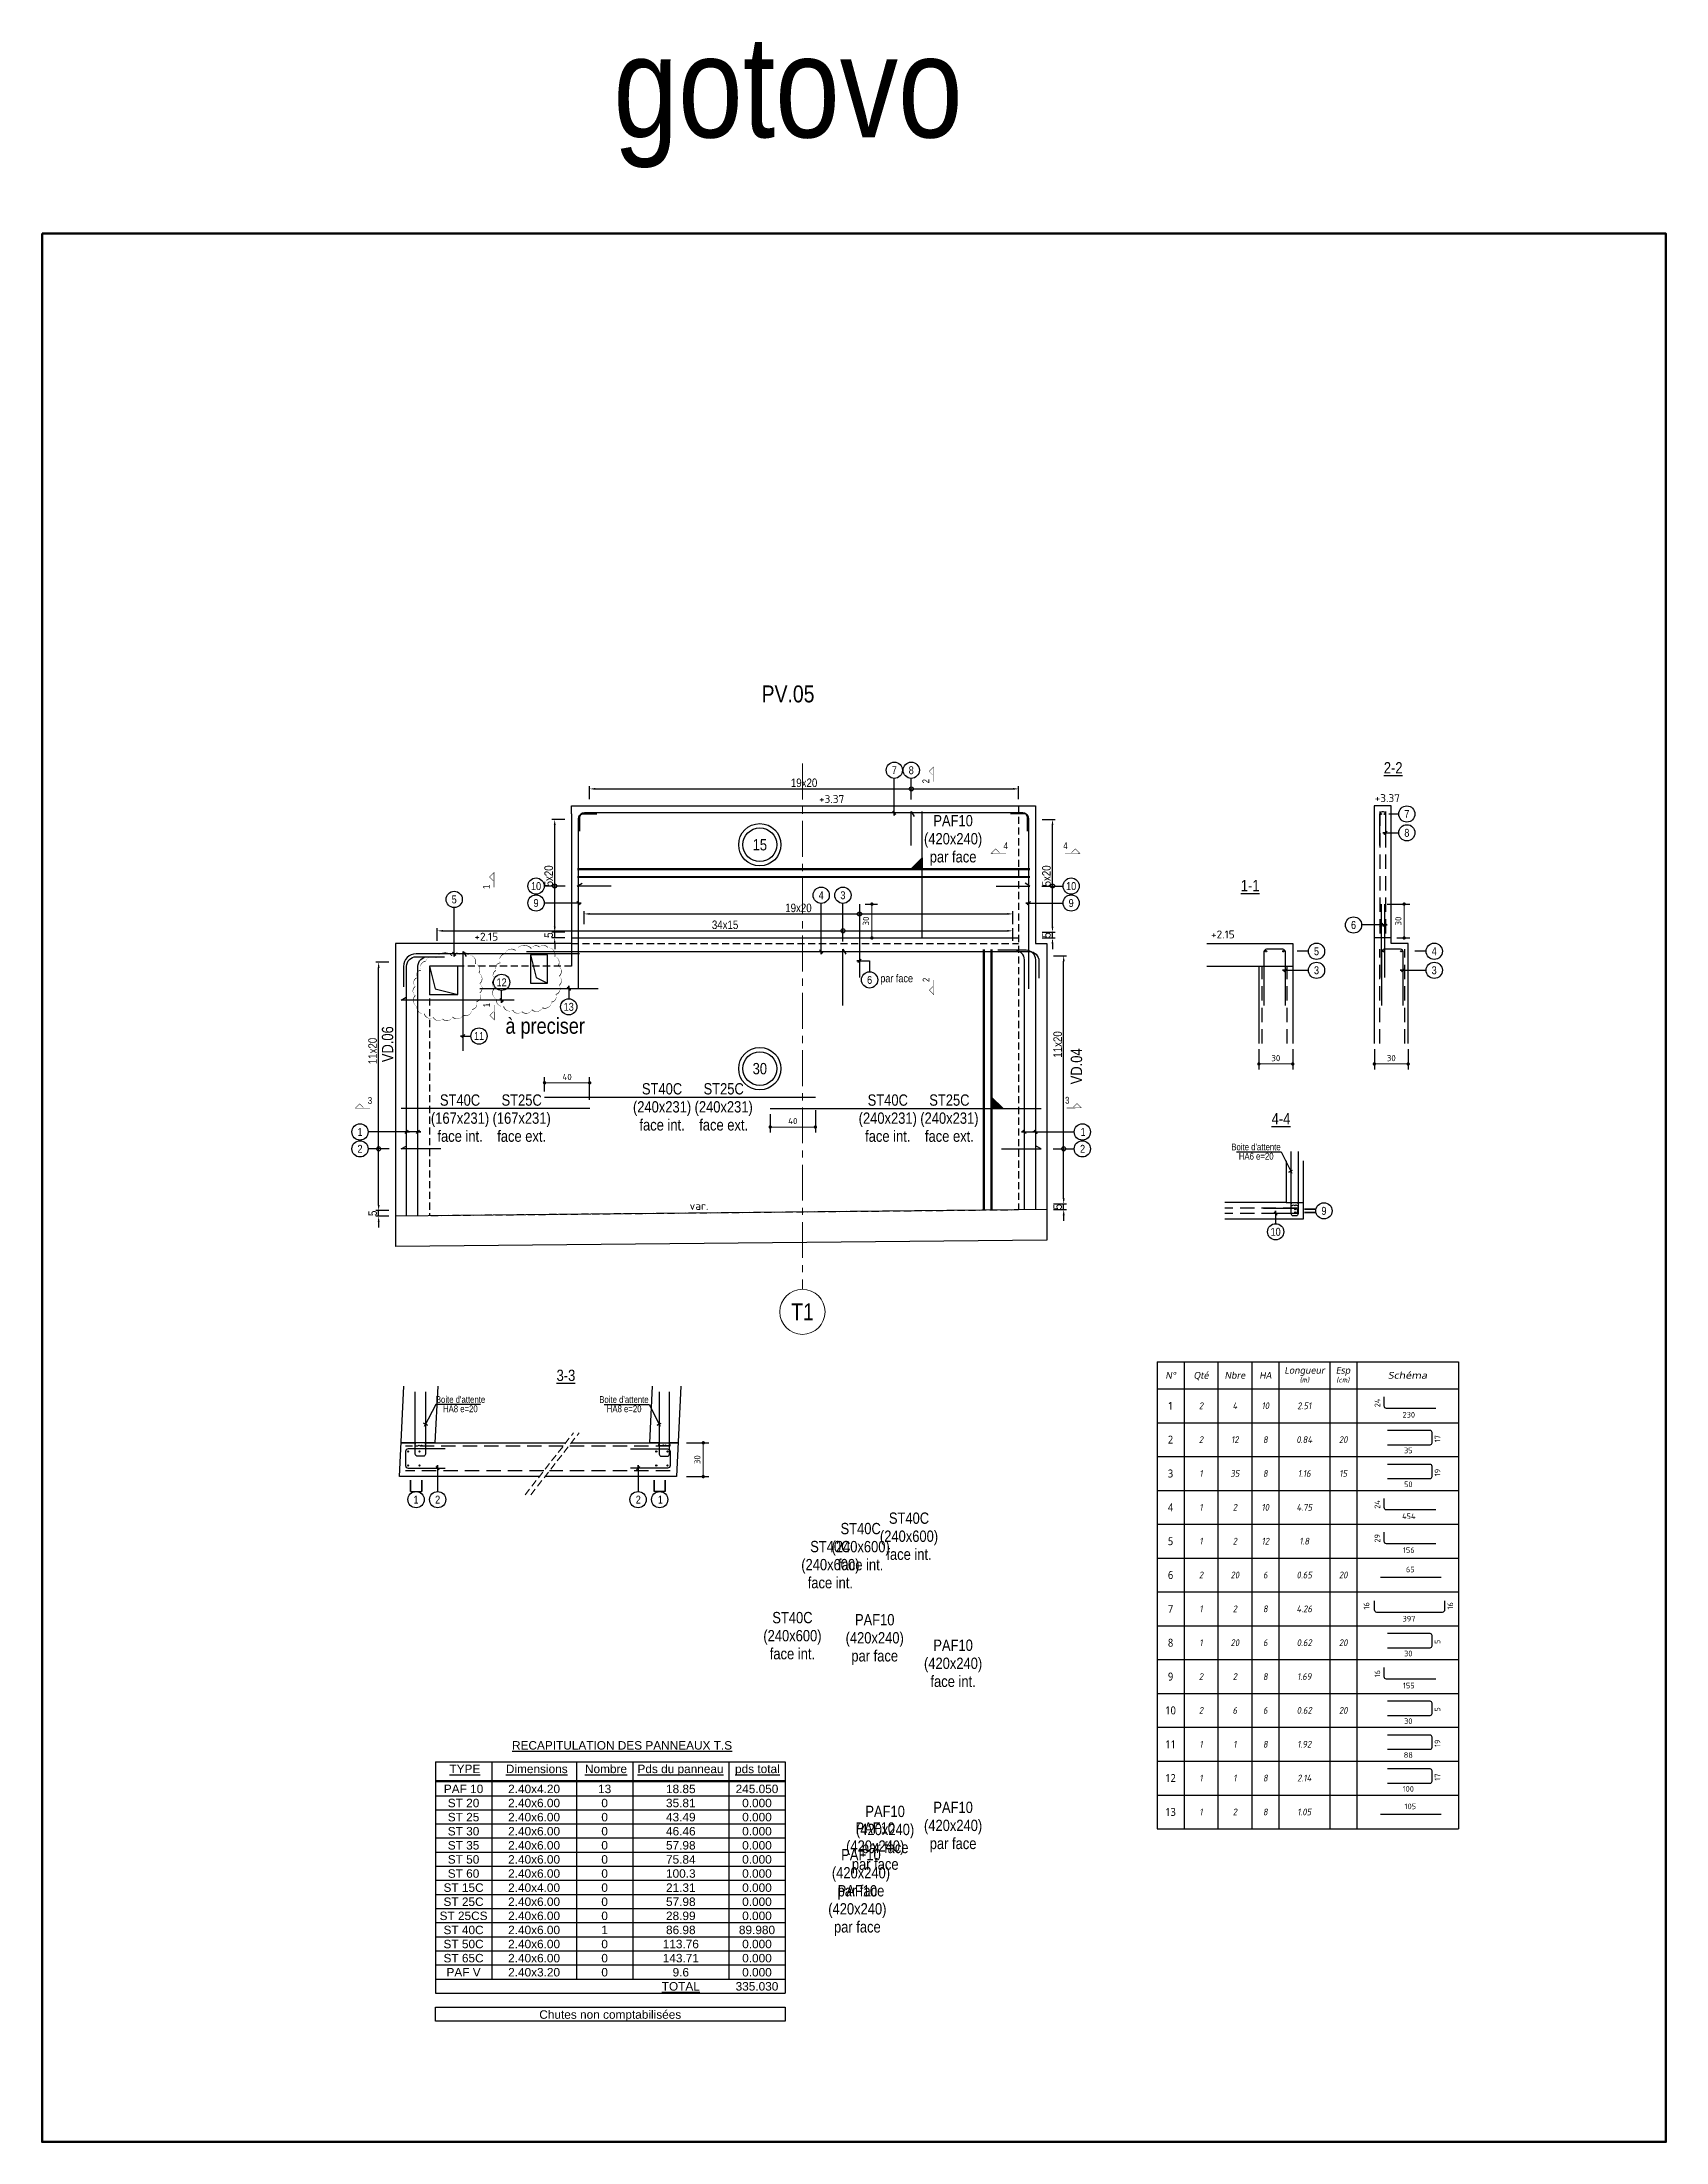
# Model space of a CAD drawing. Extents: x -10329 to 23244, y -15032 to -6928.
# Drawn here: x 12144 to 13583, y -9734 to -7873 of the extents above; entities that cross this region are included whole.
import ezdxf
from ezdxf.enums import TextEntityAlignment as Align

# ---------------------------------------------------------------- set-up
doc = ezdxf.new("R2010")
doc.units = 0
for name, pattern in [('AXESX2', [101.6, 63.5, -12.7, 12.7, -12.7]), ('CACHE', [9.525, 6.35, -3.175]), ('CACHEX2', [19.05, 12.7, -6.35])]:
    doc.linetypes.add(name, pattern=pattern)
doc.layers.get('Defpoints').update_dxf_attribs({"color": 53})
for name, color, linetype in [('0101_ARMATURES_REPERAGE_ACIERS', 140, 'Continuous'), ('aide_STR_TS_TXT', 7, 'Continuous'), ('ARMATURES_ACIERS_FINS', 120, 'Continuous'), ('ARMATURES_ACIERS_FORTS', 150, 'Continuous'), ('ARMATURES_REPERAGE_ACIERS', 7, 'Continuous'), ('ARMATURES_TS', 22, 'CACHEX2'), ('PYC_Cotation', 11, 'Continuous'), ('PYC_HOZ_BET_VU', 252, 'Continuous'), ('PYC_Niveau - Texte', 20, 'Continuous'), ('PYC_Texte général', 102, 'Continuous'), ('STR_TS_TXT', 7, 'Continuous'), ('STR_TXT', 7, 'Continuous'), ('Texte armatures', 7, 'Continuous')]:
    doc.layers.add(name, color=color, linetype=linetype)
for name, color, linetype, lineweight in [('NB', 1, 'Continuous', 53), ('PYC_Axes', 4, 'AXESX2', 15), ('PYC_Réservations', 51, 'Continuous', 30)]:
    doc.layers.add(name, color=color, linetype=linetype, lineweight=lineweight)
doc.styles.add('axe$0$PYC_Texte_Titre2', font='ARIALN.TTF', dxfattribs={"height": 22.5})
doc.styles.add('Cotations', font='simplex.shx')
doc.styles.add('PYC_Texte_cotations', font='romans.shx')
doc.styles.add('PYC_Texte_Normal', font='ARIALN.TTF')
doc.styles.add('PYC_Texte_Reperage', font='ARIALN.TTF')
doc.styles.add('PYC_Texte_Titre1', font='ARIALN.TTF', dxfattribs={"height": 30})
doc.styles.add('PYC_Texte_Titre2', font='ARIALN.TTF', dxfattribs={"height": 22.5})
doc.styles.add('SGI_Tex_Cotes', font='ARIALN.TTF')
doc.styles.get("Standard").update_dxf_attribs({"font": 'ARIAL.TTF'})
doc.styles.add('Table', font='ARIAL.TTF')
doc.styles.add('Tableau', font='romans.shx', dxfattribs={"width": 0.9, "oblique": 10})
doc.styles.add('Tableau2', font='trebuc.TTF', dxfattribs={"width": 0.9, "oblique": 10})
doc.styles.add('TEXTE TS', font='romans.shx', dxfattribs={"width": 0.7, "oblique": 15})
doc.linetypes.add('RBx0.50', pattern='A,0.25,-0.025,["V",Standard,S=0.05,R=0,X=-0.025,Y=-0.05],-0.05,["V",Standard,S=0.05,R=180,X=0.025,Y=0.05],-0.025', length=0.35)
doc.dimstyles.new('PYC-COUPES-25', dxfattribs={"dimscale": 50, "dimtxt": 0.11, "dimasz": 0.06, "dimexe": 0.1, "dimexo": 0.1, "dimgap": 0.05, "dimtad": 3, "dimdec": 1, "dimrnd": 0.5, "dimzin": 9, "dimdsep": 46, "dimtxsty": 'PYC_Texte_cotations', "dimblk1": 'DOT', "dimblk2": 'DOT', "dimsah": 1, "dimcen": 0.09, "dimclrd": 256, "dimclrt": 7, "dimaunit": 2, "dimadec": 1, "dimazin": 0, "dimtfac": 1, "dimtdec": 1, "dimtix": 1, "dimtmove": 2, "dimatfit": 3, "dimldrblk": 'DOT', "dimfxl": 0.3, "dimfxlon": 1, "dimtolj": 1, "dimtzin": 0, "dimlwd": 20, "dimarcsym": 0})
doc.dimstyles.new('SGI_Cot_Secondaire_25', dxfattribs={"dimscale": 0.5, "dimtxt": 15, "dimasz": 10, "dimexe": 5, "dimexo": 0, "dimgap": 3, "dimtad": 1, "dimdsep": 46, "dimtxsty": 'SGI_Tex_Cotes', "dimcen": 0, "dimclrd": 7, "dimclre": 7, "dimclrt": 7, "dimaunit": 2, "dimazin": 0, "dimtfac": 1, "dimtmove": 0, "dimatfit": 3, "dimfxl": 18, "dimfxlon": 1, "dimtolj": 1, "dimtzin": 0, "dimlwd": 25, "dimlwe": 25, "dimarcsym": 0})

msp = doc.modelspace()

# ---------------------------------------------------------------- texts
at = {"color": 2, "lineweight": 106, "style": 'PYC_Texte_Titre1'}
msp.add_text('gotovo', height=90, rotation=360, dxfattribs=at).set_placement((12804.985, -7912.589), align=Align.MIDDLE_CENTER)
at = {"layer": 'ARMATURES_REPERAGE_ACIERS', "style": 'PYC_Texte_Normal'}
for s, height, p in [('7', 7, (12899.146, -8518.522)), ('8', 7, (12914.146, -8518.522)), ('7', 7, (13353.302, -8557.321)), ('8', 7, (13353.302, -8574.01)), ('10', 7, (12581.697, -8621.238)), ('10', 7, (13055.852, -8621.238)), ('5', 7, (12509.16, -8633.051)), ('9', 7, (12581.697, -8636.238)), ('4', 7, (12834.359, -8629.343)), ('3', 7, (12853.618, -8629.343)), ('9', 7, (13055.852, -8636.238)), ('6', 7, (13306.062, -8655.7)), ('3', 7, (13273.267, -8695.871)), ('5', 7, (13273.267, -8679.021)), ('4', 7, (13377.555, -8679.021)), ('3', 7, (13377.555, -8695.871)), ('12', 7, (12551.177, -8706.57)), ('6', 7, (12877.238, -8704.39)), ('par face', 7, (12901.22, -8702.971)), ('13', 7, (12610.66, -8728.259)), ('11', 7, (12531.145, -8754.176)), ('1', 7, (12425.697, -8839.154)), ('1', 7, (13066.414, -8839.154)), ('2', 7, (12425.697, -8854.154)), ('2', 7, (13065.989, -8854.154)), ("Boite d'attente", 6, (13219.623, -8852.45)), ('HA6 e=20', 6, (13219.806, -8860.694)), ('9', 7, (13279.856, -8909.095)), ('10', 7, (13237.041, -8927.677)), ("Boite d'attente", 6, (12514.775, -9076.345)), ('HA8 e=20', 6, (12514.612, -9084.589)), ("Boite d'attente", 6, (12659.572, -9076.345)), ('HA8 e=20', 6, (12659.755, -9084.589)), ('1', 7, (12475.371, -9165.085)), ('2', 7, (12494.514, -9165.085)), ('2', 7, (12672.289, -9165.085)), ('1', 7, (12691.857, -9165.085))]:
    msp.add_text(s, height=height, dxfattribs=at).set_placement(p, align=Align.MIDDLE_CENTER)
at = {"layer": 'NB', "style": 'PYC_Texte_Titre2'}
msp.add_text('à preciser', height=14, dxfattribs=at).set_placement((12589.76, -8745.122), align=Align.MIDDLE_CENTER)
at = {"layer": 'PYC_Axes', "linetype": 'Continuous', "style": 'axe$0$PYC_Texte_Titre2'}
msp.add_text('T1', height=15, rotation=0.000056, dxfattribs=at).set_placement((12817.743, -8998.654), align=Align.MIDDLE_CENTER)
at = {"layer": 'PYC_Cotation', "style": 'SGI_Tex_Cotes'}
for s, rotation, p in [('2', 90.160124, (12931.876, -8530.137)), ('4', 359.839876, (12995.999, -8590.214)), ('4', 0.160124, (13048.926, -8590.224)), ('1', 90.160124, (12542.422, -8623.774)), ('2', 90.160124, (12932.084, -8706.235)), ('1', 90.160124, (12542.63, -8728.515)), ('3', 0.160124, (12432.627, -8816.082)), ('3', 0.160124, (13050.491, -8815.874))]:
    msp.add_text(s, height=6, rotation=rotation, dxfattribs=at).set_placement(p, align=Align.BOTTOM_LEFT)
at = {"layer": 'PYC_Texte général', "linetype": 'Continuous', "style": 'PYC_Texte_Titre1'}
msp.add_text('PV.05', height=15, rotation=360, dxfattribs=at).set_placement((12804.985, -8450.881), align=Align.MIDDLE_CENTER)
for s, p in [('%%U2-2', (13341.186, -8516.35)), ('%%U1-1', (13214.464, -8620.762)), ('%%U4-4', (13241.794, -8827.413)), ('%%U3-3', (12608.164, -9054.907))]:
    msp.add_text(s, height=10, dxfattribs=at).set_placement(p, align=Align.MIDDLE_CENTER)
at = {"layer": 'PYC_Texte général', "style": 'Cotations'}
for s, rotation, p in [('+3.37', 359.99968, (12832.358, -8547.55)), ('+3.37', 0.00032, (13324.723, -8546.768)), ('+2.15', 359.99968, (12527.074, -8669.58)), ('+2.15', 359.99968, (13179.705, -8667.577)), ('var.', 359.99968, (12717.779, -8908.215))]:
    msp.add_text(s, height=7, rotation=rotation, dxfattribs=at).set_placement(p)
at = {"layer": 'PYC_Texte général', "style": 'PYC_Texte_Reperage'}
for s, p in [('VD.06', (12450.1, -8761.402)), ('VD.04', (13060.531, -8781.003))]:
    msp.add_text(s, height=10, rotation=90.000436, dxfattribs=at).set_placement(p, align=Align.MIDDLE_CENTER)

# ---------------------------------------------------------------- blocks, each defined once
blk = doc.blocks.new('*U3')
at = {"linetype": 'Continuous', "lineweight": 25}
for radius in [25, 20]:
    blk.add_circle((0, 0), radius, dxfattribs=at)
at = {"linetype": 'Continuous', "lineweight": 25, "style": 'PYC_Texte_Normal'}
blk.add_attdef('EP2', text='', height=15, dxfattribs=at).set_placement((0, 0), align=Align.MIDDLE_CENTER)
blk = doc.blocks.new('_Dot')
at = {"color": 0, "lineweight": -2}
blk.add_line((-0.5, 0), (-1, 0), dxfattribs=at)
at = {"color": 0, "const_width": 0.5}
blk.add_lwpolyline([(-0.25, 0, 1), (0.25, 0, 1)], format="xyb", close=True, dxfattribs=at)
blk = doc.blocks.new('*D61')
at = {"layer": 'Defpoints', "color": 0, "transparency": 16777216}
for p in [(13324.5, -8760.8), (13354.5, -8760.8), (13324.5, -8778.9)]:
    blk.add_point(p, dxfattribs=at)
at = {"layer": 'PYC_Cotation', "color": 0, "lineweight": -2, "transparency": 16777216}
for p, q in [((13324.5, -8765.8), (13324.5, -8783.9)), ((13354.5, -8765.8), (13354.5, -8783.9))]:
    blk.add_line(p, q, dxfattribs=at)
at = {"layer": 'PYC_Cotation', "linetype": 'Continuous', "lineweight": 20, "transparency": 16777216}
blk.add_line((13351.5, -8778.9), (13327.5, -8778.9), dxfattribs=at)
at = {"layer": 'PYC_Cotation', "lineweight": 20, "transparency": 16777216, "xscale": 3, "yscale": 3, "zscale": 3, "rotation": 180}
blk.add_blockref('_Dot', (13324.5, -8778.9), dxfattribs=at)
at = {"layer": 'PYC_Cotation', "lineweight": 20, "transparency": 16777216, "xscale": 3, "yscale": 3, "zscale": 3}
blk.add_blockref('_Dot', (13354.5, -8778.9), dxfattribs=at)
at = {"layer": 'PYC_Cotation', "color": 7, "transparency": 16777216, "insert": (13339.5, -8773.7), "char_height": 5.5, "attachment_point": 5, "style": 'PYC_Texte_cotations'}
blk.add_mtext('\\A1;30', dxfattribs=at)
blk = doc.blocks.new('*D71')
at = {"layer": 'Defpoints', "color": 0, "transparency": 16777216}
for p in [(12707.5, -9114.7), (12706, -9144.7), (12729.9, -9144.7)]:
    blk.add_point(p, dxfattribs=at)
at = {"layer": 'PYC_Cotation', "color": 0, "lineweight": -2, "transparency": 16777216}
for p, q in [((12714.9, -9114.7), (12734.9, -9114.7)), ((12714.9, -9144.7), (12734.9, -9144.7))]:
    blk.add_line(p, q, dxfattribs=at)
at = {"layer": 'PYC_Cotation', "linetype": 'Continuous', "lineweight": 20, "transparency": 16777216}
blk.add_line((12729.9, -9117.7), (12729.9, -9141.7), dxfattribs=at)
at = {"layer": 'PYC_Cotation', "lineweight": 20, "transparency": 16777216, "xscale": 3, "yscale": 3, "zscale": 3}
for p, rotation in [((12729.9, -9114.7), 90), ((12729.9, -9144.7), 270)]:
    blk.add_blockref('_Dot', p, dxfattribs=dict(at, rotation=rotation))
at = {"layer": 'PYC_Cotation', "color": 7, "transparency": 16777216, "insert": (12724.6, -9129.7), "char_height": 5.5, "attachment_point": 5, "rotation": 90, "style": 'PYC_Texte_cotations'}
blk.add_mtext('\\A1;30', dxfattribs=at)
blk = doc.blocks.new('*D72')
at = {"layer": 'Defpoints', "color": 0, "transparency": 16777216}
for p in [(13222.2, -8760.8), (13252.2, -8760.8), (13222.2, -8778.9)]:
    blk.add_point(p, dxfattribs=at)
at = {"layer": 'PYC_Cotation', "color": 0, "lineweight": -2, "transparency": 16777216}
for p, q in [((13222.2, -8765.8), (13222.2, -8783.9)), ((13252.2, -8765.8), (13252.2, -8783.9))]:
    blk.add_line(p, q, dxfattribs=at)
at = {"layer": 'PYC_Cotation', "linetype": 'Continuous', "lineweight": 20, "transparency": 16777216}
blk.add_line((13249.2, -8778.9), (13225.2, -8778.9), dxfattribs=at)
at = {"layer": 'PYC_Cotation', "lineweight": 20, "transparency": 16777216, "xscale": 3, "yscale": 3, "zscale": 3, "rotation": 180}
blk.add_blockref('_Dot', (13222.2, -8778.9), dxfattribs=at)
at = {"layer": 'PYC_Cotation', "lineweight": 20, "transparency": 16777216, "xscale": 3, "yscale": 3, "zscale": 3}
blk.add_blockref('_Dot', (13252.2, -8778.9), dxfattribs=at)
at = {"layer": 'PYC_Cotation', "color": 7, "transparency": 16777216, "insert": (13237.2, -8773.7), "char_height": 5.5, "attachment_point": 5, "style": 'PYC_Texte_cotations'}
blk.add_mtext('\\A1;30', dxfattribs=at)
blk = doc.blocks.new('mrega')
at = {"layer": 'aide_STR_TS_TXT', "style": 'TEXTE TS', "width": 0.8}
for tag, p in [('ST10', (14.5, 0)), ('DIM', (14.5, -16)), ('NOTE', (14.5, -32))]:
    blk.add_attdef(tag, text='', height=10, dxfattribs=at).set_placement(p, align=Align.CENTER)
blk = doc.blocks.new('A$C6F247267')
blk.add_hatch(color=256).paths.add_polyline_path([(0, -0.2), (-0.2, 0), (0, 0)])
blk.add_lwpolyline([(-0.2, 0), (0, 0), (0, -0.2), (-0.2, 0)])
blk = doc.blocks.new('*D163')
at = {"layer": 'Defpoints', "color": 0, "transparency": 16777216}
for p in [(12789.2, -8818.4), (12829.2, -8808.4), (12789.2, -8834.8)]:
    blk.add_point(p, dxfattribs=at)
at = {"layer": 'PYC_Cotation', "color": 0, "lineweight": -2, "transparency": 16777216}
for p, q in [((12789.2, -8823.4), (12789.2, -8839.8)), ((12829.2, -8819.8), (12829.2, -8839.8))]:
    blk.add_line(p, q, dxfattribs=at)
at = {"layer": 'PYC_Cotation', "linetype": 'Continuous', "lineweight": 20, "transparency": 16777216}
blk.add_line((12826.2, -8834.8), (12792.2, -8834.8), dxfattribs=at)
at = {"layer": 'PYC_Cotation', "lineweight": 20, "transparency": 16777216, "xscale": 3, "yscale": 3, "zscale": 3, "rotation": 180}
blk.add_blockref('_Dot', (12789.2, -8834.8), dxfattribs=at)
at = {"layer": 'PYC_Cotation', "lineweight": 20, "transparency": 16777216, "xscale": 3, "yscale": 3, "zscale": 3}
blk.add_blockref('_Dot', (12829.2, -8834.8), dxfattribs=at)
at = {"layer": 'PYC_Cotation', "color": 7, "transparency": 16777216, "insert": (12809.2, -8829.5), "char_height": 5.5, "attachment_point": 5, "style": 'PYC_Texte_cotations'}
blk.add_mtext('\\A1;40', dxfattribs=at)
blk = doc.blocks.new('*D164')
at = {"layer": 'Defpoints', "color": 0, "transparency": 16777216}
for p in [(12589.2, -8795.6), (12589.2, -8808.4), (12629.2, -8818.4)]:
    blk.add_point(p, dxfattribs=at)
at = {"layer": 'PYC_Cotation', "color": 0, "lineweight": -2, "transparency": 16777216}
for p, q in [((12589.2, -8803.4), (12589.2, -8790.6)), ((12629.2, -8810.6), (12629.2, -8790.6))]:
    blk.add_line(p, q, dxfattribs=at)
at = {"layer": 'PYC_Cotation', "linetype": 'Continuous', "lineweight": 20, "transparency": 16777216}
blk.add_line((12626.2, -8795.6), (12592.2, -8795.6), dxfattribs=at)
at = {"layer": 'PYC_Cotation', "lineweight": 20, "transparency": 16777216, "xscale": 3, "yscale": 3, "zscale": 3, "rotation": 180}
blk.add_blockref('_Dot', (12589.2, -8795.6), dxfattribs=at)
at = {"layer": 'PYC_Cotation', "lineweight": 20, "transparency": 16777216, "xscale": 3, "yscale": 3, "zscale": 3}
blk.add_blockref('_Dot', (12629.2, -8795.6), dxfattribs=at)
at = {"layer": 'PYC_Cotation', "color": 7, "transparency": 16777216, "insert": (12609.2, -8790.4), "char_height": 5.5, "attachment_point": 5, "style": 'PYC_Texte_cotations'}
blk.add_mtext('\\A1;40', dxfattribs=at)
blk = doc.blocks.new('*D165')
at = {"layer": 'Defpoints', "color": 0, "transparency": 16777216}
for p in [(12442.2, -8908.8), (12457.2, -8908.8), (12457.2, -8913.8)]:
    blk.add_point(p, dxfattribs=at)
at = {"layer": 'PYC_Cotation', "color": 7, "linetype": 'Continuous', "lineweight": 25, "transparency": 16777216}
for p, q in [((12451.2, -8908.8), (12439.7, -8908.8)), ((12451.2, -8913.8), (12439.7, -8913.8)), ((12442.2, -8903.8), (12442.2, -8898.8)), ((12442.2, -8913.8), (12442.2, -8908.8)), ((12442.2, -8918.8), (12442.2, -8923.8))]:
    blk.add_line(p, q, dxfattribs=at)
at = {"layer": 'PYC_Cotation', "color": 7, "transparency": 16777216}
for points in [[(12441.4, -8903.8), (12443.1, -8903.8), (12442.2, -8908.8)], [(12441.4, -8918.8), (12443.1, -8918.8), (12442.2, -8913.8)]]:
    blk.add_solid(points, dxfattribs=at)
at = {"layer": 'PYC_Cotation', "color": 7, "transparency": 16777216, "insert": (12436.9, -8911.3), "char_height": 7.5, "attachment_point": 5, "rotation": 90, "style": 'SGI_Tex_Cotes'}
blk.add_mtext('\\A1;5', dxfattribs=at)
blk = doc.blocks.new('*D166')
at = {"layer": 'Defpoints', "color": 0, "transparency": 16777216}
for p in [(12442.2, -8688.8), (12457.2, -8688.8), (12457.2, -8908.8)]:
    blk.add_point(p, dxfattribs=at)
at = {"layer": 'PYC_Cotation', "color": 7, "linetype": 'Continuous', "lineweight": 25, "transparency": 16777216}
for p, q in [((12451.2, -8688.8), (12439.7, -8688.8)), ((12442.2, -8903.8), (12442.2, -8693.8)), ((12451.2, -8908.8), (12439.7, -8908.8))]:
    blk.add_line(p, q, dxfattribs=at)
at = {"layer": 'PYC_Cotation', "color": 7, "transparency": 16777216}
for points in [[(12441.4, -8693.8), (12443.1, -8693.8), (12442.2, -8688.8)], [(12441.4, -8903.8), (12443.1, -8903.8), (12442.2, -8908.8)]]:
    blk.add_solid(points, dxfattribs=at)
at = {"layer": 'PYC_Cotation', "color": 7, "transparency": 16777216, "insert": (12436.9, -8767.4), "char_height": 7.5, "attachment_point": 5, "rotation": 90, "style": 'SGI_Tex_Cotes'}
blk.add_mtext('\\A1;11x20', dxfattribs=at)
blk = doc.blocks.new('*D167')
at = {"layer": 'Defpoints', "color": 0, "transparency": 16777216}
for p in [(13034.2, -8903), (13034.2, -8908), (13049.2, -8903)]:
    blk.add_point(p, dxfattribs=at)
at = {"layer": 'PYC_Cotation', "color": 7, "linetype": 'Continuous', "lineweight": 25, "transparency": 16777216}
for p, q in [((13049.2, -8898), (13049.2, -8893)), ((13040.2, -8903), (13051.7, -8903)), ((13040.2, -8908), (13051.7, -8908)), ((13049.2, -8908), (13049.2, -8903)), ((13049.2, -8913), (13049.2, -8918))]:
    blk.add_line(p, q, dxfattribs=at)
at = {"layer": 'PYC_Cotation', "color": 7, "transparency": 16777216}
for points in [[(13048.4, -8898), (13050.1, -8898), (13049.2, -8903)], [(13048.4, -8913), (13050.1, -8913), (13049.2, -8908)]]:
    blk.add_solid(points, dxfattribs=at)
at = {"layer": 'PYC_Cotation', "color": 7, "transparency": 16777216, "insert": (13043.9, -8905.5), "char_height": 7.5, "attachment_point": 5, "rotation": 90, "style": 'SGI_Tex_Cotes'}
blk.add_mtext('\\A1;5', dxfattribs=at)
blk = doc.blocks.new('*D168')
at = {"layer": 'Defpoints', "color": 0, "transparency": 16777216}
for p in [(13034.2, -8683), (13049.2, -8683), (13034.2, -8903)]:
    blk.add_point(p, dxfattribs=at)
at = {"layer": 'PYC_Cotation', "color": 7, "linetype": 'Continuous', "lineweight": 25, "transparency": 16777216}
for p, q in [((13040.2, -8683), (13051.7, -8683)), ((13049.2, -8898), (13049.2, -8688)), ((13040.2, -8903), (13051.7, -8903))]:
    blk.add_line(p, q, dxfattribs=at)
at = {"layer": 'PYC_Cotation', "color": 7, "transparency": 16777216}
for points in [[(13048.4, -8688), (13050.1, -8688), (13049.2, -8683)], [(13048.4, -8898), (13050.1, -8898), (13049.2, -8903)]]:
    blk.add_solid(points, dxfattribs=at)
at = {"layer": 'PYC_Cotation', "color": 7, "transparency": 16777216, "insert": (13043.9, -8761.6), "char_height": 7.5, "attachment_point": 5, "rotation": 90, "style": 'SGI_Tex_Cotes'}
blk.add_mtext('\\A1;11x20', dxfattribs=at)
blk = doc.blocks.new('*D170')
at = {"layer": 'Defpoints', "color": 0, "transparency": 16777216}
for p in [(12494.2, -8672.2), (13004.2, -8660.9), (13004.2, -8672.2)]:
    blk.add_point(p, dxfattribs=at)
at = {"layer": 'PYC_Cotation', "color": 7, "linetype": 'Continuous', "lineweight": 25, "transparency": 16777216}
for p, q in [((12494.2, -8669.9), (12494.2, -8658.4)), ((12499.2, -8660.9), (12999.2, -8660.9)), ((13004.2, -8669.9), (13004.2, -8658.4))]:
    blk.add_line(p, q, dxfattribs=at)
at = {"layer": 'PYC_Cotation', "color": 7, "transparency": 16777216}
for points in [[(12499.2, -8660.1), (12499.2, -8661.7), (12494.2, -8660.9)], [(12999.2, -8660.1), (12999.2, -8661.7), (13004.2, -8660.9)]]:
    blk.add_solid(points, dxfattribs=at)
at = {"layer": 'PYC_Cotation', "color": 7, "transparency": 16777216, "insert": (12749.2, -8655.6), "char_height": 7.5, "attachment_point": 5, "style": 'SGI_Tex_Cotes'}
blk.add_mtext('\\A1;34x15', dxfattribs=at)
blk = doc.blocks.new('*D171')
at = {"layer": 'Defpoints', "color": 0, "transparency": 16777216}
for p in [(13004.2, -8645.9), (12624.2, -8672.2), (13004.2, -8672.2)]:
    blk.add_point(p, dxfattribs=at)
at = {"layer": 'PYC_Cotation', "color": 7, "linetype": 'Continuous', "lineweight": 25, "transparency": 16777216}
for p, q in [((12624.2, -8654.9), (12624.2, -8643.4)), ((12629.2, -8645.9), (12999.2, -8645.9)), ((13004.2, -8654.9), (13004.2, -8643.4))]:
    blk.add_line(p, q, dxfattribs=at)
at = {"layer": 'PYC_Cotation', "color": 7, "transparency": 16777216}
for points in [[(12629.2, -8645.1), (12629.2, -8646.7), (12624.2, -8645.9)], [(12999.2, -8645.1), (12999.2, -8646.7), (13004.2, -8645.9)]]:
    blk.add_solid(points, dxfattribs=at)
at = {"layer": 'PYC_Cotation', "color": 7, "transparency": 16777216, "insert": (12814.2, -8640.6), "char_height": 7.5, "attachment_point": 5, "style": 'SGI_Tex_Cotes'}
blk.add_mtext('\\A1;19x20', dxfattribs=at)
blk = doc.blocks.new('*D172')
at = {"layer": 'Defpoints', "color": 0, "transparency": 16777216}
for p in [(12868.3, -8637.2), (12868.3, -8667.2), (12879.3, -8667.2)]:
    blk.add_point(p, dxfattribs=at)
at = {"layer": 'PYC_Cotation', "color": 0, "lineweight": -2, "transparency": 16777216}
for p, q in [((12873.3, -8637.2), (12884.3, -8637.2)), ((12873.3, -8667.2), (12884.3, -8667.2))]:
    blk.add_line(p, q, dxfattribs=at)
at = {"layer": 'PYC_Cotation', "linetype": 'Continuous', "lineweight": 20, "transparency": 16777216}
blk.add_line((12879.3, -8640.2), (12879.3, -8664.2), dxfattribs=at)
at = {"layer": 'PYC_Cotation', "lineweight": 20, "transparency": 16777216, "xscale": 3, "yscale": 3, "zscale": 3}
for p, rotation in [((12879.3, -8637.2), 90), ((12879.3, -8667.2), 270)]:
    blk.add_blockref('_Dot', p, dxfattribs=dict(at, rotation=rotation))
at = {"layer": 'PYC_Cotation', "color": 7, "transparency": 16777216, "insert": (12874, -8652.2), "char_height": 5.5, "attachment_point": 5, "rotation": 90, "style": 'PYC_Texte_cotations'}
blk.add_mtext('\\A1;30', dxfattribs=at)
blk = doc.blocks.new('*D173')
at = {"layer": 'Defpoints', "color": 0, "transparency": 16777216}
for p in [(13330.5, -8637.2), (13350.9, -8637.2), (13339.5, -8667.2)]:
    blk.add_point(p, dxfattribs=at)
at = {"layer": 'PYC_Cotation', "color": 0, "lineweight": -2, "transparency": 16777216}
for p, q in [((13335.9, -8637.2), (13355.9, -8637.2)), ((13344.5, -8667.2), (13355.9, -8667.2))]:
    blk.add_line(p, q, dxfattribs=at)
at = {"layer": 'PYC_Cotation', "linetype": 'Continuous', "lineweight": 20, "transparency": 16777216}
blk.add_line((13350.9, -8664.2), (13350.9, -8640.2), dxfattribs=at)
at = {"layer": 'PYC_Cotation', "lineweight": 20, "transparency": 16777216, "xscale": 3, "yscale": 3, "zscale": 3}
for p, rotation in [((13350.9, -8637.2), 90), ((13350.9, -8667.2), 270)]:
    blk.add_blockref('_Dot', p, dxfattribs=dict(at, rotation=rotation))
at = {"layer": 'PYC_Cotation', "color": 7, "transparency": 16777216, "insert": (13345.7, -8652.2), "char_height": 5.5, "attachment_point": 5, "rotation": 90, "style": 'PYC_Texte_cotations'}
blk.add_mtext('\\A1;30', dxfattribs=at)
blk = doc.blocks.new('*D176')
at = {"layer": 'Defpoints', "color": 0, "transparency": 16777216}
for p in [(13009.2, -8535.1), (12629.2, -8550.2), (13009.2, -8550.2)]:
    blk.add_point(p, dxfattribs=at)
at = {"layer": 'PYC_Cotation', "color": 7, "linetype": 'Continuous', "lineweight": 25, "transparency": 16777216}
for p, q in [((12629.2, -8544.1), (12629.2, -8532.6)), ((12634.2, -8535.1), (13004.2, -8535.1)), ((13009.2, -8544.1), (13009.2, -8532.6))]:
    blk.add_line(p, q, dxfattribs=at)
at = {"layer": 'PYC_Cotation', "color": 7, "transparency": 16777216}
for points in [[(12634.2, -8534.2), (12634.2, -8535.9), (12629.2, -8535.1)], [(13004.2, -8534.2), (13004.2, -8535.9), (13009.2, -8535.1)]]:
    blk.add_solid(points, dxfattribs=at)
at = {"layer": 'PYC_Cotation', "color": 7, "transparency": 16777216, "insert": (12819.2, -8529.7), "char_height": 7.5, "attachment_point": 5, "style": 'SGI_Tex_Cotes'}
blk.add_mtext('\\A1;19x20', dxfattribs=at)
blk = doc.blocks.new('*D174')
at = {"layer": 'Defpoints', "color": 0, "transparency": 16777216}
for p in [(13024.3, -8662.2), (13024.3, -8667.2), (13039.3, -8662.2)]:
    blk.add_point(p, dxfattribs=at)
at = {"layer": 'PYC_Cotation', "color": 7, "linetype": 'Continuous', "lineweight": 25, "transparency": 16777216}
for p, q in [((13039.3, -8657.2), (13039.3, -8652.2)), ((13030.3, -8662.2), (13041.8, -8662.2)), ((13030.3, -8667.2), (13041.8, -8667.2)), ((13039.3, -8667.2), (13039.3, -8662.2)), ((13039.3, -8672.2), (13039.3, -8677.2))]:
    blk.add_line(p, q, dxfattribs=at)
at = {"layer": 'PYC_Cotation', "color": 7, "transparency": 16777216}
for points in [[(13038.5, -8657.2), (13040.1, -8657.2), (13039.3, -8662.2)], [(13038.5, -8672.2), (13040.1, -8672.2), (13039.3, -8667.2)]]:
    blk.add_solid(points, dxfattribs=at)
at = {"layer": 'PYC_Cotation', "color": 7, "transparency": 16777216, "insert": (13034, -8664.7), "char_height": 7.5, "attachment_point": 5, "rotation": 90, "style": 'SGI_Tex_Cotes'}
blk.add_mtext('\\A1;5', dxfattribs=at)
blk = doc.blocks.new('*D175')
at = {"layer": 'Defpoints', "color": 0, "transparency": 16777216}
for p in [(13024.3, -8562.2), (13039.3, -8562.2), (13024.3, -8662.2)]:
    blk.add_point(p, dxfattribs=at)
at = {"layer": 'PYC_Cotation', "color": 7, "linetype": 'Continuous', "lineweight": 25, "transparency": 16777216}
for p, q in [((13030.3, -8562.2), (13041.8, -8562.2)), ((13039.3, -8657.2), (13039.3, -8567.2)), ((13030.3, -8662.2), (13041.8, -8662.2))]:
    blk.add_line(p, q, dxfattribs=at)
at = {"layer": 'PYC_Cotation', "color": 7, "transparency": 16777216}
for points in [[(13038.5, -8567.2), (13040.1, -8567.2), (13039.3, -8562.2)], [(13038.5, -8657.2), (13040.1, -8657.2), (13039.3, -8662.2)]]:
    blk.add_solid(points, dxfattribs=at)
at = {"layer": 'PYC_Cotation', "color": 7, "transparency": 16777216, "insert": (13034, -8612.2), "char_height": 7.5, "attachment_point": 5, "rotation": 90, "style": 'SGI_Tex_Cotes'}
blk.add_mtext('\\A1;5x20', dxfattribs=at)
blk = doc.blocks.new('*D177')
at = {"layer": 'Defpoints', "color": 0, "transparency": 16777216}
for p in [(12598.2, -8662.2), (12613.2, -8662.2), (12613.2, -8667.2)]:
    blk.add_point(p, dxfattribs=at)
at = {"layer": 'PYC_Cotation', "color": 7, "linetype": 'Continuous', "lineweight": 25, "transparency": 16777216}
for p, q in [((12598.2, -8657.2), (12598.2, -8652.2)), ((12607.2, -8662.2), (12595.7, -8662.2)), ((12607.2, -8667.2), (12595.7, -8667.2)), ((12598.2, -8667.2), (12598.2, -8662.2)), ((12598.2, -8672.2), (12598.2, -8677.2))]:
    blk.add_line(p, q, dxfattribs=at)
at = {"layer": 'PYC_Cotation', "color": 7, "transparency": 16777216}
for points in [[(12597.4, -8657.2), (12599.1, -8657.2), (12598.2, -8662.2)], [(12597.4, -8672.2), (12599.1, -8672.2), (12598.2, -8667.2)]]:
    blk.add_solid(points, dxfattribs=at)
at = {"layer": 'PYC_Cotation', "color": 7, "transparency": 16777216, "insert": (12592.9, -8664.7), "char_height": 7.5, "attachment_point": 5, "rotation": 90, "style": 'SGI_Tex_Cotes'}
blk.add_mtext('\\A1;5', dxfattribs=at)
blk = doc.blocks.new('*D178')
at = {"layer": 'Defpoints', "color": 0, "transparency": 16777216}
for p in [(12598.2, -8562.2), (12613.2, -8562.2), (12613.2, -8662.2)]:
    blk.add_point(p, dxfattribs=at)
at = {"layer": 'PYC_Cotation', "color": 7, "linetype": 'Continuous', "lineweight": 25, "transparency": 16777216}
for p, q in [((12607.2, -8562.2), (12595.7, -8562.2)), ((12598.2, -8657.2), (12598.2, -8567.2)), ((12607.2, -8662.2), (12595.7, -8662.2))]:
    blk.add_line(p, q, dxfattribs=at)
at = {"layer": 'PYC_Cotation', "color": 7, "transparency": 16777216}
for points in [[(12597.4, -8567.2), (12599.1, -8567.2), (12598.2, -8562.2)], [(12597.4, -8657.2), (12599.1, -8657.2), (12598.2, -8662.2)]]:
    blk.add_solid(points, dxfattribs=at)
at = {"layer": 'PYC_Cotation', "color": 7, "transparency": 16777216, "insert": (12592.9, -8612.2), "char_height": 7.5, "attachment_point": 5, "rotation": 90, "style": 'SGI_Tex_Cotes'}
blk.add_mtext('\\A1;5x20', dxfattribs=at)
blk = doc.blocks.new('Designationbn')
for p, q in [((0, 24), (267, 24)), ((0, 24), (0, 0)), ((24, 24), (24, 0)), ((54, 24), (54, 0)), ((84, 24), (84, 0)), ((108, 24), (108, 0)), ((153, 24), (153, 0)), ((177, 24), (177, 0)), ((267, 24), (267, 0)), ((0, 0), (267, 0))]:
    blk.add_line(p, q)
at = {"style": 'Tableau2', "oblique": 10}
for s, p in [('Longueur', (130.7, 16.5)), ('Esp', (164.8, 16.5)), ('N°', (12, 12)), ('Qté', (39, 12)), ('Nbre', (69, 12)), ('HA', (96, 12))]:
    blk.add_text(s, height=6, dxfattribs=at).set_placement(p, align=Align.MIDDLE_CENTER)
at = {"oblique": 10}
for s, height, style, width, p in [('(m)', 4.5, 'Tableau', 0.9, (130.7, 8)), ('(cm)', 4.5, 'Tableau', 0.9, (164.8, 8)), ('Schéma', 6, 'Tableau2', 1.2, (222, 12))]:
    blk.add_text(s, height=height, dxfattribs=dict(at, style=style, width=width)).set_placement(p, align=Align.MIDDLE_CENTER)
blk = doc.blocks.new('1cr90bn')
for p, q in [((0, 0), (0, -30)), ((0, 0), (267, 0)), ((24, 0), (24, -30)), ((54, 0), (54, -30)), ((84, 0), (84, -30)), ((108, 0), (108, -30)), ((153, 0), (153, -30)), ((177, 0), (177, -30)), ((267, 0), (267, -30)), ((0, -30), (267, -30))]:
    blk.add_line(p, q)
blk.add_lwpolyline([(247.2, -17.3), (203.4, -17.3, -0.414214), (201.3, -15.2), (201.3, -7.1)], format="xyb")
at = {"style": 'Tableau2', "width": 0.9}
blk.add_attdef('NUMERO', text='', height=7, dxfattribs=at).set_placement((12, -15), align=Align.MIDDLE_CENTER)
at = {"style": 'Tableau', "oblique": 10, "width": 0.9}
for tag, p in [('QUANTITE', (39, -15)), ('NOMBRE', (69, -15)), ('DIAMETRE', (96, -15)), ('LONGUEUR', (130.5, -15)), ('ESPACEMENTS', (165, -15))]:
    blk.add_attdef(tag, text='', height=6, dxfattribs=at).set_placement(p, align=Align.MIDDLE_CENTER)
at = {"style": 'Tableau'}
blk.add_attdef('L1', text='', height=5, rotation=90, dxfattribs=at).set_placement((195.3, -12.5), align=Align.MIDDLE_CENTER)
blk.add_attdef('L2', text='', height=5, dxfattribs=at).set_placement((223.1, -23), align=Align.MIDDLE_CENTER)
blk = doc.blocks.new('Ubn')
for p, q in [((0, 0), (0, -30)), ((0, 0), (267, 0)), ((24, 0), (24, -30)), ((54, 0), (54, -30)), ((84, 0), (84, -30)), ((108, 0), (108, -30)), ((153, 0), (153, -30)), ((177, 0), (177, -30)), ((267, 0), (267, -30)), ((0, -30), (267, -30))]:
    blk.add_line(p, q)
blk.add_lwpolyline([(204.1, -19.5), (241.9, -19.5, 0.414214), (243.7, -17.7), (243.7, -8.7, 0.414214), (241.9, -6.9), (204.1, -6.9)], format="xyb")
at = {"style": 'Tableau2', "width": 0.9}
blk.add_attdef('NUMERO', text='', height=7, dxfattribs=at).set_placement((12, -15), align=Align.MIDDLE_CENTER)
at = {"style": 'Tableau', "oblique": 10, "width": 0.9}
for tag, p in [('QUANTITE', (39, -15)), ('NOMBRE', (69, -15)), ('DIAMETRE', (96, -15)), ('LONGUEUR', (130.5, -15)), ('ESPACEMENTS', (165, -15))]:
    blk.add_attdef(tag, text='', height=6, dxfattribs=at).set_placement(p, align=Align.MIDDLE_CENTER)
at = {"style": 'Tableau'}
blk.add_attdef('L3', text='', height=5, rotation=90, dxfattribs=at).set_placement((248.5, -14.2), align=Align.MIDDLE_CENTER)
blk.add_attdef('L2', text='', height=5, dxfattribs=at).set_placement((222.7, -24.6), align=Align.MIDDLE_CENTER)
blk = doc.blocks.new('Barre librebn')
for p, q in [((0, 0), (0, -30)), ((0, 0), (267, 0)), ((24, 0), (24, -30)), ((54, 0), (54, -30)), ((84, 0), (84, -30)), ((108, 0), (108, -30)), ((153, 0), (153, -30)), ((177, 0), (177, -30)), ((267, 0), (267, -30)), ((198.1, -16.9), (251.8, -16.9)), ((0, -30), (267, -30))]:
    blk.add_line(p, q)
at = {"style": 'Tableau2', "width": 0.9}
blk.add_attdef('NUMERO', text='', height=7, dxfattribs=at).set_placement((12, -15), align=Align.MIDDLE_CENTER)
at = {"style": 'Tableau', "oblique": 10, "width": 0.9}
for tag, p in [('QUANTITE', (39, -15)), ('NOMBRE', (69, -15)), ('DIAMETRE', (96, -15)), ('LONGUEUR', (130.5, -15)), ('ESPACEMENTS', (165, -15))]:
    blk.add_attdef(tag, text='', height=6, dxfattribs=at).set_placement(p, align=Align.MIDDLE_CENTER)
at = {"style": 'Tableau'}
blk.add_attdef('L2', text='', height=5, dxfattribs=at).set_placement((224.4, -10.1), align=Align.MIDDLE_CENTER)
blk = doc.blocks.new('2cr90bn')
for p, q in [((0, 0), (0, -30)), ((0, 0), (267, 0)), ((24, 0), (24, -30)), ((54, 0), (54, -30)), ((84, 0), (84, -30)), ((108, 0), (108, -30)), ((153, 0), (153, -30)), ((177, 0), (177, -30)), ((267, 0), (267, -30)), ((0, -30), (267, -30))]:
    blk.add_line(p, q)
blk.add_lwpolyline([(254.8, -8), (254.8, -16, -0.414214), (252.7, -18.1), (194.8, -18.1, -0.414214), (192.7, -16), (192.7, -8)], format="xyb")
at = {"style": 'Tableau2', "width": 0.9}
blk.add_attdef('NUMERO', text='', height=7, dxfattribs=at).set_placement((12, -15), align=Align.MIDDLE_CENTER)
at = {"style": 'Tableau', "oblique": 10, "width": 0.9}
for tag, p in [('QUANTITE', (39, -15)), ('NOMBRE', (69, -15)), ('DIAMETRE', (96, -15)), ('LONGUEUR', (130.5, -15)), ('ESPACEMENTS', (165, -15))]:
    blk.add_attdef(tag, text='', height=6, dxfattribs=at).set_placement(p, align=Align.MIDDLE_CENTER)
at = {"style": 'Tableau'}
for tag, p in [('L1', (185.6, -12.4)), ('L3', (259.9, -12.4))]:
    blk.add_attdef(tag, text='', height=5, rotation=90, dxfattribs=at).set_placement(p, align=Align.MIDDLE_CENTER)
blk.add_attdef('L2', text='', height=5, dxfattribs=at).set_placement((223.3, -23.7), align=Align.MIDDLE_CENTER)
blk = doc.blocks.new('TStable')
at = {"layer": 'STR_TXT', "lineweight": 30}
for points in [[(0, 0), (0, -4.1)], [(0, 0), (6.2, 0)], [(6.2, 0), (6.2, -4.1)], [(0, -0.33), (6.2, -0.33)], [(0, -0.35), (6.2, -0.35)], [(0, -3.85), (6.2, -3.85)], [(0, -4.1), (6.2, -4.1)]]:
    blk.add_lwpolyline(points, dxfattribs=at)
at = {"layer": 'STR_TXT'}
for points in [[(1, 0), (1, -3.85)], [(2.5, 0), (2.5, -3.85)], [(3.5, 0), (3.5, -3.85)], [(5.2, 0), (5.2, -3.85)], [(0, -0.6), (6.2, -0.6)], [(0, -0.85), (6.2, -0.85)], [(0, -1.1), (6.2, -1.1)], [(0, -1.35), (6.2, -1.35)], [(0, -1.6), (6.2, -1.6)], [(0, -1.85), (6.2, -1.85)], [(0, -2.1), (6.2, -2.1)], [(0, -2.35), (6.2, -2.35)], [(0, -2.6), (6.2, -2.6)], [(0, -2.85), (6.2, -2.85)], [(0, -3.1), (6.2, -3.1)], [(0, -3.35), (6.2, -3.35)], [(0, -3.6), (6.2, -3.6)]]:
    blk.add_lwpolyline(points, dxfattribs=at)
at = {"layer": 'STR_TXT', "lineweight": 30}
blk.add_lwpolyline([(0, -4.35), (6.2, -4.35), (6.2, -4.6), (0, -4.6)], close=True, dxfattribs=at)
at = {"layer": 'STR_TXT', "style": 'Table'}
for s, p in [('%%URECAPITULATION DES PANNEAUX T.S', (1.359, 0.217)), ('%%UTYPE', (0.25, -0.2)), ('%%UDimensions', (1.25, -0.2)), ('%%UNombre', (2.652, -0.2)), ('%%UPds du panneau', (3.582, -0.2)), ('%%Upds total', (5.311, -0.2))]:
    blk.add_text(s, height=0.15, dxfattribs=at).set_placement(p)
for s, p in [('PAF 10', (0.5, -0.6)), ('ST 20', (0.5, -0.85)), ('2.40x4.20', (1.75, -0.6)), ('2.40x6.00', (1.75, -0.85)), ('35.81', (4.35, -0.85)), ('18.85', (4.35, -0.6)), ('ST 25', (0.5, -1.1)), ('2.40x6.00', (1.75, -1.1)), ('43.49', (4.35, -1.1)), ('ST 30', (0.5, -1.35)), ('ST 35', (0.5, -1.6)), ('2.40x6.00', (1.75, -1.35)), ('2.40x6.00', (1.75, -1.6)), ('46.46', (4.35, -1.35)), ('57.98', (4.35, -1.6)), ('ST 50', (0.5, -1.85)), ('2.40x6.00', (1.75, -1.85)), ('75.84', (4.35, -1.85)), ('ST 15C', (0.5, -2.35)), ('ST 60', (0.5, -2.1)), ('2.40x6.00', (1.75, -2.1)), ('2.40x4.00', (1.75, -2.35)), ('21.31', (4.35, -2.35)), ('100.3', (4.35, -2.1)), ('ST 25C', (0.5, -2.6)), ('2.40x6.00', (1.75, -2.6)), ('57.98', (4.35, -2.6)), ('ST 25CS', (0.5, -2.85)), ('ST 40C', (0.5, -3.1)), ('2.40x6.00', (1.75, -2.85)), ('2.40x6.00', (1.75, -3.1)), ('86.98', (4.35, -3.1)), ('28.99', (4.35, -2.85)), ('ST 50C', (0.5, -3.35)), ('2.40x6.00', (1.75, -3.35)), ('113.76', (4.35, -3.35)), ('ST 65C', (0.5, -3.6)), ('PAF V', (0.5, -3.85)), ('2.40x6.00', (1.75, -3.6)), ('2.40x3.20', (1.75, -3.85)), ('143.71', (4.35, -3.6)), ('9.6', (4.35, -3.85)), ('%%UTOTAL', (4.35, -4.1)), ('Chutes non comptabilisées', (3.1, -4.6))]:
    blk.add_text(s, height=0.15, dxfattribs=at).set_placement(p, align=Align.BOTTOM_CENTER)
for tag, p in [('ST10N', (3, -0.6)), ('ST20N', (3, -0.85)), ('ST10W', (5.7, -0.6)), ('ST20W', (5.7, -0.85)), ('ST25N', (3, -1.1)), ('ST25W', (5.7, -1.1)), ('ST30N', (3, -1.35)), ('ST35N', (3, -1.6)), ('ST30W', (5.7, -1.35)), ('ST35W', (5.7, -1.6)), ('ST50N', (3, -1.85)), ('ST50W', (5.7, -1.85)), ('ST15CN', (3, -2.35)), ('ST60N', (3, -2.1)), ('ST15CW', (5.7, -2.35)), ('ST60W', (5.7, -2.1)), ('ST25CN', (3, -2.6)), ('ST25CW', (5.7, -2.6)), ('ST25CSN', (3, -2.85)), ('ST40CN', (3, -3.1)), ('ST25CSW', (5.7, -2.85)), ('ST40CW', (5.7, -3.1)), ('ST50CN', (3, -3.35)), ('ST50CW', (5.7, -3.35)), ('ST65CN', (3, -3.6)), ('PAFVN', (3, -3.85)), ('ST65CW', (5.7, -3.6)), ('PAFVW', (5.7, -3.85)), ('TOTW', (5.7, -4.1))]:
    blk.add_attdef(tag, text='', height=0.15, dxfattribs=at).set_placement(p, align=Align.BOTTOM_CENTER)

# ---------------------------------------------------------------- dimensions: what is measured, and where the dimension line sits
at = {"layer": 'PYC_Cotation'}
for base, p1, p2, text, picture, middle in [((13009.243, -8535.067), (12629.243, -8550.221), (13009.243, -8550.221), '19x20', '*D176', (12819.243, -8529.738)), ((13004.243, -8645.889), (12624.243, -8672.221), (13004.243, -8672.221), '19x20', '*D171', (12814.243, -8640.559)), ((13004.243, -8660.889), (12494.243, -8672.221), (13004.243, -8672.221), '34x15', '*D170', (12749.243, -8655.559))]:
    dim = msp.add_linear_dim(base=base, p1=p1, p2=p2, text=text, dimstyle='SGI_Cot_Secondaire_25', dxfattribs=at)
    dim.commit()
    dim.dimension.update_dxf_attribs({"geometry": picture, "text_midpoint": middle})
for base, p1, p2, picture, middle in [((12598.243, -8562.221), (12613.243, -8662.221), (12613.243, -8562.221), '*D178', (12592.914, -8612.221)), ((13039.307, -8562.221), (13024.307, -8662.221), (13024.307, -8562.221), '*D175', (13033.977, -8612.221))]:
    dim = msp.add_linear_dim(base=base, p1=p1, p2=p2, angle=90, text='5x20', dimstyle='SGI_Cot_Secondaire_25', dxfattribs=at)
    dim.commit()
    dim.dimension.update_dxf_attribs({"geometry": picture, "text_midpoint": middle})
for base, p1, p2, angle, picture, middle in [((12879.276, -8667.221), (12868.331, -8637.221), (12868.331, -8667.221), 90, '*D172', (12874.026, -8652.221)), ((13350.926, -8637.221), (13339.489, -8667.221), (13330.489, -8637.221), 90, '*D173', (13345.676, -8652.221)), ((13222.2, -8778.905), (13252.2, -8760.768), (13222.2, -8760.768), 180, '*D72', (13237.2, -8773.655)), ((13324.489, -8778.905), (13354.489, -8760.768), (13324.489, -8760.768), 180, '*D61', (13339.489, -8773.655)), ((12729.899, -9144.653), (12707.505, -9114.653), (12706.032, -9144.653), 90, '*D71', (12724.649, -9129.653))]:
    dim = msp.add_linear_dim(base=base, p1=p1, p2=p2, angle=angle, dimstyle='PYC-COUPES-25', dxfattribs=at)
    dim.commit()
    dim.dimension.update_dxf_attribs({"geometry": picture, "text_midpoint": middle})
for base, p1, p2, picture, middle in [((12598.243, -8662.221), (12613.243, -8667.221), (12613.243, -8662.221), '*D177', (12598.243, -8664.721)), ((13039.307, -8662.221), (13024.307, -8667.221), (13024.307, -8662.221), '*D174', (13039.307, -8664.721)), ((13049.243, -8903.047), (13034.243, -8908.047), (13034.243, -8903.047), '*D167', (13049.243, -8905.547)), ((12442.243, -8908.83), (12457.243, -8913.83), (12457.243, -8908.83), '*D165', (12442.243, -8911.33))]:
    dim = msp.add_linear_dim(base=base, p1=p1, p2=p2, angle=90, dimstyle='SGI_Cot_Secondaire_25', dxfattribs=at)
    dim.commit()
    dim.dimension.update_dxf_attribs({"geometry": picture, "text_midpoint": middle, "dimtype": 160})
for base, p1, p2, picture, middle in [((12442.243, -8688.83), (12457.243, -8908.83), (12457.243, -8688.83), '*D166', (12442.243, -8767.415)), ((13049.243, -8683.047), (13034.243, -8903.047), (13034.243, -8683.047), '*D168', (13049.243, -8761.633))]:
    dim = msp.add_linear_dim(base=base, p1=p1, p2=p2, angle=90, text='11x20', dimstyle='SGI_Cot_Secondaire_25', dxfattribs=at)
    dim.commit()
    dim.dimension.update_dxf_attribs({"geometry": picture, "text_midpoint": middle, "dimtype": 160})
for base, p1, p2, picture, middle in [((12589.243, -8795.623), (12629.243, -8818.372), (12589.243, -8808.372), '*D164', (12609.243, -8790.373)), ((12789.243, -8834.75), (12829.243, -8808.372), (12789.243, -8818.372), '*D163', (12809.243, -8829.5))]:
    dim = msp.add_linear_dim(base=base, p1=p1, p2=p2, dimstyle='PYC-COUPES-25', dxfattribs=at)
    dim.commit()
    dim.dimension.update_dxf_attribs({"geometry": picture, "text_midpoint": middle})

# ---------------------------------------------------------------- linework, layer by layer
at = {"color": 2, "lineweight": 106}
msp.add_lwpolyline([(12143.934, -8042.905), (13582.924, -8042.905), (13582.924, -9734.49), (12143.934, -9734.49)], close=True, dxfattribs=at)
at = {"color": 1}
for points in [[(12554.258, -8681.255, 0, 0.714, -0.52056705), (12563.576, -8678.291, 0, 0.714, -0.52056705), (12563.576, -8678.291, 0, 0.714, -0.52056705), (12577.554, -8676.598, 0, 0.714, -0.52056705), (12577.554, -8676.598, 0, 0.714, -0.52056705), (12584.754, -8675.328, 0, 0.714, -0.52056705), (12584.754, -8675.328, 0, 0.714, -0.52056705), (12591.955, -8675.751, 0, 0.714, -0.52056705), (12591.955, -8675.751, 0, 0.714, -0.52056705), (12598.308, -8683.795, 0, 0.714, -0.52056705), (12598.308, -8683.795, 0, 0.714, -0.52056705), (12601.273, -8691.84, 0, 0.714, -0.52056705), (12601.273, -8691.84, 0, 0.714, -0.52056705), (12602.12, -8701.154, 0, 0.714, -0.52056705), (12602.12, -8701.154, 0, 0.714, -0.52056705), (12602.12, -8709.199, 0, 0.714, -0.52056705), (12602.12, -8709.199, 0, 0.714, -0.52056705), (12599.155, -8717.243, 0, 0.714, -0.52056705), (12599.155, -8717.243, 0, 0.714, -0.52056705), (12595.343, -8724.017, 0, 0.714, -0.52056705), (12595.343, -8724.017, 0, 0.714, -0.52056705), (12587.296, -8729.098, 0, 0.714, -0.52056705), (12587.296, -8729.098, 0, 0.714, -0.52056705), (12577.977, -8730.792, 0, 0.714, -0.52056705), (12577.977, -8730.792, 0, 0.714, -0.52056705), (12569.083, -8732.485, 0, 0.714, -0.52056705), (12569.083, -8732.485, 0, 0.714, -0.52056705), (12561.035, -8731.215, 0, 0.714, -0.52056705), (12561.035, -8731.215, 0, 0.714, -0.52056705), (12552.987, -8727.828, 0, 0.714, -0.52056705), (12552.987, -8727.828, 0, 0.714, -0.52056705), (12546.634, -8721.477, 0, 0.714, -0.52056705), (12546.634, -8721.477, 0, 0.714, -0.52056705), (12544.94, -8711.739, 0, 0.714, -0.52056705), (12544.94, -8711.739, 0, 0.714, -0.52056705), (12544.94, -8703.695, 0, 0.714, -0.52056705), (12544.94, -8703.695, 0, 0.714, -0.52056705), (12546.21, -8696.074, 0, 0.714, -0.52056705), (12546.21, -8696.074, 0, 0.714, -0.52056705), (12550.022, -8689.299, 0, 0.714, -0.52056705), (12550.022, -8689.299, 0, 0.714, -0.52056705)], [(12483.98, -8687.77, 0, 0.714, -0.52056705), (12493.298, -8684.806, 0, 0.714, -0.52056705), (12493.298, -8684.806, 0, 0.714, -0.52056705), (12507.276, -8683.112, 0, 0.714, -0.52056705), (12507.276, -8683.112, 0, 0.714, -0.52056705), (12514.476, -8681.842, 0, 0.714, -0.52056705), (12514.476, -8681.842, 0, 0.714, -0.52056705), (12521.677, -8682.265, 0, 0.714, -0.52056705), (12521.677, -8682.265, 0, 0.714, -0.52056705), (12528.03, -8690.31, 0, 0.714, -0.52056705), (12528.03, -8690.31, 0, 0.714, -0.52056705), (12530.995, -8698.354, 0, 0.714, -0.52056705), (12530.995, -8698.354, 0, 0.714, -0.52056705), (12531.842, -8707.669, 0, 0.714, -0.52056705), (12531.842, -8707.669, 0, 0.714, -0.52056705), (12531.842, -8715.713, 0, 0.714, -0.52056705), (12531.842, -8715.713, 0, 0.714, -0.52056705), (12528.877, -8723.758, 0, 0.714, -0.52056705), (12528.877, -8723.758, 0, 0.714, -0.52056705), (12525.065, -8730.532, 0, 0.714, -0.52056705), (12525.065, -8730.532, 0, 0.714, -0.52056705), (12517.018, -8735.613, 0, 0.714, -0.52056705), (12517.018, -8735.613, 0, 0.714, -0.52056705), (12507.699, -8737.306, 0, 0.714, -0.52056705), (12507.699, -8737.306, 0, 0.714, -0.52056705), (12498.805, -8739, 0, 0.714, -0.52056705), (12498.805, -8739, 0, 0.714, -0.52056705), (12490.757, -8737.73, 0, 0.714, -0.52056705), (12490.757, -8737.73, 0, 0.714, -0.52056705), (12482.709, -8734.343, 0, 0.714, -0.52056705), (12482.709, -8734.343, 0, 0.714, -0.52056705), (12476.356, -8727.992, 0, 0.714, -0.52056705), (12476.356, -8727.992, 0, 0.714, -0.52056705), (12474.661, -8718.254, 0, 0.714, -0.52056705), (12474.661, -8718.254, 0, 0.714, -0.52056705), (12474.661, -8710.209, 0, 0.714, -0.52056705), (12474.661, -8710.209, 0, 0.714, -0.52056705), (12475.932, -8702.588, 0, 0.714, -0.52056705), (12475.932, -8702.588, 0, 0.714, -0.52056705), (12479.744, -8695.814, 0, 0.714, -0.52056705), (12479.744, -8695.814, 0, 0.714, -0.52056705)]]:
    msp.add_lwpolyline(points, format="xyseb", close=True, dxfattribs=at)
at = {"layer": '0101_ARMATURES_REPERAGE_ACIERS'}
for points in [[(13256.906, -8856.595), (13256.906, -8911.595, -0.41421356), (13254.906, -8913.595), (13252.906, -8913.595, -0.41421356), (13250.906, -8911.595), (13250.906, -8856.595)], [(12483.7, -9069.653), (12483.7, -9124.653, -0.41421356), (12481.7, -9126.653), (12476.7, -9126.653, -0.41421356), (12474.7, -9124.653), (12474.7, -9069.653)], [(12690.855, -9069.653), (12690.855, -9124.653, 0.41421356), (12692.855, -9126.653), (12697.855, -9126.653, 0.41421356), (12699.855, -9124.653), (12699.855, -9069.653)]]:
    msp.add_lwpolyline(points, format="xyb", dxfattribs=at)
for points in [[(13246.406, -8901.595), (13250.906, -8901.595), (13250.452, -8904.317), (13251.74, -8904.317), (13252.795, -8903.881), (13253.906, -8904.366), (13255.016, -8903.881), (13256.071, -8904.318), (13257.359, -8904.318), (13256.906, -8901.595), (13261.406, -8901.595)], [(12462.044, -9114.653), (12474.7, -9114.653), (12474.246, -9117.375), (12477.035, -9117.375), (12478.09, -9116.938), (12479.2, -9117.423), (12480.311, -9116.939), (12481.366, -9117.376), (12484.154, -9117.376), (12483.7, -9114.653), (12492.085, -9114.653)], [(12707.505, -9114.653), (12699.855, -9114.653), (12700.309, -9117.375), (12697.52, -9117.375), (12696.465, -9116.938), (12695.355, -9117.423), (12694.244, -9116.939), (12693.19, -9117.376), (12690.401, -9117.376), (12690.855, -9114.653), (12682.47, -9114.653)]]:
    msp.add_lwpolyline(points, dxfattribs=at)
at = {"layer": 'ARMATURES_ACIERS_FINS'}
for points in [[(12619.243, -8712.221), (12619.243, -8561.521, -0.41421356), (12623.543, -8557.221), (12635.543, -8557.221)], [(13017.243, -8572.521), (13017.243, -8560.521, 0.41421356), (13012.943, -8556.221), (12624.543, -8556.221, 0.41421356), (12620.243, -8560.521), (12620.243, -8572.521)], [(13018.307, -8712.221), (13018.307, -8561.521, 0.41421356), (13014.007, -8557.221), (13002.007, -8557.221)], [(13329.489, -8585.221), (13329.489, -8557.321, -0.41421356), (13331.589, -8555.221), (13332.389, -8555.221, -0.41421356), (13334.489, -8557.321), (13334.489, -8585.221)], [(12467.043, -8913.83), (12467.043, -8692.33, -0.41421356), (12475.543, -8683.83), (12490.543, -8683.83)], [(12477.043, -8913.83), (12477.043, -8692.33, -0.41421356), (12485.543, -8683.83), (12500.543, -8683.83)], [(12573.243, -8679.221), (13018.743, -8679.221, -0.41421356), (13027.243, -8687.721), (13027.243, -8702.721)], [(13014.443, -8908.145), (13014.443, -8686.645, 0.41421356), (13005.943, -8678.145), (12990.943, -8678.145)], [(13024.443, -8908.145), (13024.443, -8686.645, 0.41421356), (13015.943, -8678.145), (13000.943, -8678.145)], [(13245.7, -8727.221), (13245.7, -8679.521, 0.41421356), (13243.4, -8677.221), (13229, -8677.221, 0.41421356), (13226.7, -8679.521), (13226.7, -8727.221)], [(13349.989, -8727.221), (13349.989, -8679.521, 0.41421356), (13347.689, -8677.221), (13333.289, -8677.221, 0.41421356), (13330.989, -8679.521), (13330.989, -8727.221)], [(13226.406, -8906.595), (13254.306, -8906.595, -0.41421356), (13256.406, -8908.695), (13256.406, -8909.495, -0.41421356), (13254.306, -8911.595), (13226.406, -8911.595)], [(12501.071, -9120.153), (12468.371, -9120.153, 0.41421356), (12466.071, -9122.453), (12466.071, -9134.853, 0.41421356), (12468.371, -9137.153), (12501.071, -9137.153)], [(12665.532, -9120.153), (12698.232, -9120.153, -0.41421356), (12700.532, -9122.453), (12700.532, -9134.853, -0.41421356), (12698.232, -9137.153), (12665.532, -9137.153)]]:
    msp.add_lwpolyline(points, format="xyb", dxfattribs=at)
for points in [[(12914.146, -8585.221), (12914.146, -8555.221), (12916.646, -8559.551)], [(12648.243, -8621.238), (12618.243, -8621.238), (12622.573, -8618.738)], [(12868.331, -8637.221), (12868.331, -8702.221)], [(12989.307, -8621.238), (13019.307, -8621.238), (13014.976, -8618.738)], [(13330.489, -8637.221), (13330.489, -8702.221)], [(13333.489, -8637.221), (13333.489, -8702.221)], [(12517.243, -8767.221), (12517.243, -8679.221), (12519.743, -8683.551)], [(12853.618, -8727.221), (12853.618, -8677.221), (12856.118, -8681.551)], [(12562.243, -8722.221), (12462.243, -8722.221), (12466.573, -8719.721)], [(12636.743, -8712.221), (12531.743, -8712.221)], [(12497.243, -8854.154), (12462.243, -8854.154), (12466.573, -8851.654)], [(12994.243, -8854.154), (13029.243, -8854.154), (13024.913, -8851.654)]]:
    msp.add_lwpolyline(points, dxfattribs=at)
for centre, radius in [((13330.589, -8557.321), 0.4), ((13333.389, -8557.321), 0.4), ((13332.789, -8679.021), 0.5), ((13348.189, -8679.021), 0.5), ((13254.306, -8907.695), 0.4), ((13254.306, -8910.495), 0.4), ((12468.371, -9122.453), 0.5), ((12468.371, -9134.853), 0.5), ((12478.371, -9122.453), 0.5), ((12478.371, -9134.853), 0.5), ((12688.232, -9122.453), 0.5), ((12688.232, -9134.853), 0.5), ((12698.232, -9122.453), 0.5), ((12698.232, -9134.853), 0.5)]:
    msp.add_circle(centre, radius, dxfattribs=at)
at = {"layer": 'ARMATURES_ACIERS_FORTS'}
msp.add_lwpolyline([(12620.243, -8681.221), (12475.443, -8681.221, 0.41421356), (12464.243, -8692.421), (12464.243, -8710.421)], format="xyb", dxfattribs=at)
for centre in [(13228.5, -8679.021), (13243.9, -8679.021)]:
    msp.add_circle(centre, 0.6, dxfattribs=at)
at = {"layer": 'ARMATURES_REPERAGE_ACIERS'}
for points in [[(12899.146, -8556.221), (12899.146, -8558.721), (12899.146, -8556.221), (12900.56, -8557.635), (12899.146, -8556.221), (12897.731, -8554.807), (12899.146, -8556.221), (12899.146, -8525.722)], [(12914.146, -8544.413), (12914.146, -8525.722)], [(13337.212, -8557.321), (13346.102, -8557.321)], [(13334.489, -8574.01), (13331.989, -8574.01), (13334.489, -8574.01), (13333.074, -8575.425), (13334.489, -8574.01), (13335.903, -8572.596), (13334.489, -8574.01), (13346.102, -8574.01)], [(12607.589, -8621.238), (12588.897, -8621.238)], [(12619.243, -8636.238), (12621.743, -8636.238), (12619.243, -8636.238), (12620.657, -8637.653), (12619.243, -8636.238), (12617.829, -8634.824), (12619.243, -8636.238), (12588.897, -8636.238)], [(12834.359, -8679.221), (12834.359, -8681.721), (12834.359, -8679.221), (12835.773, -8680.635), (12834.359, -8679.221), (12832.945, -8677.807), (12834.359, -8679.221), (12834.359, -8636.543)], [(12853.618, -8670.234), (12853.618, -8636.543)], [(13018.307, -8636.238), (13015.807, -8636.238), (13018.307, -8636.238), (13016.892, -8637.653), (13018.307, -8636.238), (13019.721, -8634.824), (13018.307, -8636.238), (13048.652, -8636.238)], [(13029.961, -8621.238), (13048.652, -8621.238)], [(12509.16, -8681.221), (12509.16, -8683.721), (12509.16, -8681.221), (12510.574, -8682.635), (12509.16, -8681.221), (12507.746, -8679.807), (12509.16, -8681.221), (12509.16, -8640.251)], [(13330.489, -8655.7), (13332.989, -8655.7), (13330.489, -8655.7), (13331.903, -8654.286), (13330.489, -8655.7), (13329.074, -8657.114), (13330.489, -8655.7), (13313.262, -8655.7)], [(13333.489, -8655.7), (13335.989, -8655.7), (13333.489, -8655.7), (13334.903, -8654.286), (13333.489, -8655.7), (13332.074, -8657.114), (13333.489, -8655.7), (13313.262, -8655.7)], [(12868.331, -8687.525), (12865.831, -8687.525), (12868.331, -8687.525), (12866.917, -8688.939), (12868.331, -8687.525), (12869.745, -8686.111), (12868.331, -8687.525), (12877.238, -8687.525), (12877.238, -8697.19)], [(13266.067, -8679.021), (13256.067, -8679.021)], [(13370.355, -8679.021), (13360.355, -8679.021)], [(12610.66, -8712.221), (12610.66, -8709.721), (12610.66, -8712.221), (12609.246, -8710.807), (12610.66, -8712.221), (12612.074, -8713.635), (12610.66, -8712.221), (12610.66, -8721.059)], [(13245.7, -8695.871), (13243.2, -8695.871), (13245.7, -8695.871), (13244.286, -8697.285), (13245.7, -8695.871), (13247.114, -8694.457), (13245.7, -8695.871), (13266.067, -8695.871)], [(13349.989, -8695.871), (13347.489, -8695.871), (13349.989, -8695.871), (13348.574, -8697.285), (13349.989, -8695.871), (13351.403, -8694.457), (13349.989, -8695.871), (13370.355, -8695.871)], [(12551.177, -8722.221), (12551.177, -8724.721), (12551.177, -8722.221), (12552.591, -8723.635), (12551.177, -8722.221), (12549.762, -8720.807), (12551.177, -8722.221), (12551.177, -8713.77)], [(12517.243, -8754.176), (12514.743, -8754.176), (12517.243, -8754.176), (12515.829, -8755.59), (12517.243, -8754.176), (12518.657, -8752.761), (12517.243, -8754.176), (12523.945, -8754.176)], [(12467.043, -8839.154), (12469.543, -8839.154), (12467.043, -8839.154), (12468.457, -8837.739), (12467.043, -8839.154), (12465.629, -8840.568), (12467.043, -8839.154), (12432.897, -8839.154)], [(12477.043, -8839.154), (12479.543, -8839.154), (12477.043, -8839.154), (12478.457, -8837.739), (12477.043, -8839.154), (12475.629, -8840.568), (12477.043, -8839.154), (12432.897, -8839.154)], [(13014.443, -8839.154), (13011.943, -8839.154), (13014.443, -8839.154), (13013.029, -8837.739), (13014.443, -8839.154), (13015.857, -8840.568), (13014.443, -8839.154), (13058.589, -8839.154)], [(13024.443, -8839.154), (13021.943, -8839.154), (13024.443, -8839.154), (13023.029, -8837.739), (13024.443, -8839.154), (13025.857, -8840.568), (13024.443, -8839.154), (13058.589, -8839.154)], [(12451.589, -8854.154), (12432.897, -8854.154)], [(13039.897, -8854.154), (13058.589, -8854.154)], [(13202.24, -8856.771), (13241.842, -8856.771), (13251.536, -8875.57), (13250.406, -8873.827), (13248.709, -8874.724), (13252.103, -8872.93)], [(13237.041, -8911.595), (13237.041, -8909.095), (13237.041, -8911.595), (13235.626, -8910.181), (13237.041, -8911.595), (13238.455, -8913.009), (13237.041, -8911.595), (13237.041, -8920.477)], [(13272.656, -8910.495), (13262.656, -8910.495), (13272.656, -8910.495), (13272.656, -8907.695), (13262.656, -8907.695), (13272.656, -8907.695)], [(12532.366, -9080.666), (12492.764, -9080.666), (12482.752, -9100.081), (12483.7, -9098.242), (12485.397, -9099.139), (12482.003, -9097.345)], [(12642.189, -9080.666), (12681.791, -9080.666), (12691.803, -9100.081), (12690.855, -9098.242), (12689.158, -9099.139), (12692.552, -9097.345)], [(12494.514, -9137.153), (12494.514, -9134.653), (12494.514, -9137.153), (12493.1, -9135.738), (12494.514, -9137.153), (12495.928, -9138.567), (12494.514, -9137.153), (12494.514, -9157.885)], [(12672.089, -9137.153), (12672.089, -9134.653), (12672.089, -9137.153), (12673.503, -9135.738), (12672.089, -9137.153), (12670.674, -9138.567), (12672.089, -9137.153), (12672.089, -9157.885)], [(12470.371, -9157.885), (12470.371, -9147.885), (12470.371, -9157.885), (12480.371, -9157.885), (12480.371, -9147.885), (12480.371, -9157.885)], [(12696.232, -9157.885), (12696.232, -9147.885), (12696.232, -9157.885), (12686.232, -9157.885), (12686.232, -9147.885), (12686.232, -9157.885)]]:
    msp.add_lwpolyline(points, dxfattribs=at)
for centre, radius in [((12899.146, -8518.522), 7.2), ((12914.146, -8518.522), 7.2), ((12914.146, -8535.067), 1.8), ((13353.302, -8557.321), 7.2), ((13353.302, -8574.01), 7.2), ((12581.697, -8621.238), 7.2), ((13055.852, -8621.238), 7.2), ((12509.16, -8633.051), 7.2), ((12581.697, -8636.238), 7.2), ((12598.243, -8621.238), 1.8), ((12834.359, -8629.343), 7.2), ((12853.618, -8629.343), 7.2), ((13039.307, -8621.238), 1.8), ((13055.852, -8636.238), 7.2), ((12868.331, -8645.889), 1.8), ((13306.062, -8655.7), 7.2), ((12853.618, -8660.889), 1.8), ((13273.267, -8679.021), 7.2), ((13377.555, -8679.021), 7.2), ((13273.267, -8695.871), 7.2), ((13377.555, -8695.871), 7.2), ((12551.177, -8706.57), 7.2), ((12877.238, -8704.39), 7.2), ((12610.66, -8728.259), 7.2), ((12531.145, -8754.176), 7.2), ((12425.697, -8839.154), 7.2), ((13065.789, -8839.154), 7.2), ((12425.697, -8854.154), 7.2), ((12442.243, -8854.154), 1.8), ((13049.243, -8854.154), 1.8), ((13065.789, -8854.154), 7.2), ((13279.856, -8909.095), 7.2), ((13237.041, -8927.677), 7.2), ((12475.371, -9165.085), 7.2), ((12494.514, -9165.085), 7.2), ((12672.089, -9165.085), 7.2), ((12691.232, -9165.085), 7.2)]:
    msp.add_circle(centre, radius, dxfattribs=at)
at = {"layer": 'ARMATURES_TS', "color": 3, "linetype": 'Continuous'}
for points in [[(12923.901, -8667.221), (12923.901, -8555.221)], [(12629.243, -8818.372), (12462.243, -8818.372)], [(12589.243, -8808.372), (12829.243, -8808.372)], [(12789.243, -8818.372), (13029.243, -8818.372)]]:
    msp.add_lwpolyline(points, dxfattribs=at)
at = {"layer": 'ARMATURES_TS'}
for points in [[(13329.489, -8555.221), (13329.489, -8667.221)], [(13334.489, -8555.221), (13334.489, -8667.221)], [(13225.2, -8760.768), (13225.2, -8692.221)], [(13247.2, -8760.768), (13247.2, -8692.221)], [(13329.489, -8760.768), (13329.489, -8677.221)], [(13351.489, -8760.768), (13351.489, -8677.221)], [(13256.406, -8906.595), (13192.032, -8906.595)], [(13256.406, -8911.595), (13192.032, -8911.595)], [(12605.705, -9117.653), (12466.071, -9117.653)], [(12700.532, -9117.653), (12610.705, -9117.653)], [(12588.509, -9139.653), (12466.071, -9139.653)], [(12700.532, -9139.653), (12593.509, -9139.653)]]:
    msp.add_lwpolyline(points, dxfattribs=at)
at = {"layer": 'ARMATURES_TS', "linetype": 'CACHE', "ltscale": 2, "const_width": 2}
for points in [[(13019.243, -8606.221), (12618.243, -8606.221)], [(12985.345, -8908.298), (12985.345, -8677.221)]]:
    msp.add_lwpolyline(points, dxfattribs=at)
at = {"layer": 'ARMATURES_TS', "linetype": 'Continuous', "lineweight": -2, "ltscale": 0.01, "const_width": 2}
for points in [[(13019.307, -8613.176), (12618.243, -8613.176)], [(12978.391, -8908.298), (12978.391, -8677.221)]]:
    msp.add_lwpolyline(points, dxfattribs=at)
at = {"layer": 'PYC_Axes', "ltscale": 0.5}
msp.add_lwpolyline([(12817.743, -8512.692), (12817.743, -8978.654)], dxfattribs=at)
at = {"layer": 'PYC_Axes', "linetype": 'CACHEX2', "ltscale": 0.5}
for points in [[(12572.056, -9160.702), (12614.834, -9105.972)], [(12577.056, -9160.702), (12619.834, -9105.972)]]:
    msp.add_lwpolyline(points, dxfattribs=at)
at = {"layer": 'PYC_Axes', "linetype": 'Continuous'}
msp.add_circle((12817.743, -8998.654), 20, dxfattribs=at)
at = {"layer": 'PYC_Cotation', "const_width": 0.375}
for points in [[(12933.921, -8528.693), (12933.884, -8515.568), (12929.918, -8519.556), (12933.242, -8522.862)], [(12998.115, -8592.269), (12984.991, -8592.232), (12988.979, -8588.266), (12992.284, -8591.59)], [(13050.371, -8592.269), (13063.496, -8592.232), (13059.507, -8588.266), (13056.202, -8591.59)], [(12544.467, -8622.33), (12544.43, -8609.205), (12540.464, -8613.194), (12543.788, -8616.499)], [(12934.127, -8704.337), (12934.164, -8717.462), (12930.176, -8713.496), (12933.481, -8710.172)], [(12544.674, -8726.618), (12544.71, -8739.743), (12540.722, -8735.776), (12544.027, -8732.453)], [(12434.524, -8818.125), (12421.399, -8818.162), (12425.366, -8814.173), (12428.689, -8817.479)], [(13051.935, -8817.919), (13065.06, -8817.882), (13061.071, -8813.916), (13057.766, -8817.239)]]:
    msp.add_lwpolyline(points, dxfattribs=at)
at = {"layer": 'PYC_HOZ_BET_VU'}
for points in [[(12613.243, -8557.221), (12613.243, -8550.221), (13024.243, -8550.221)], [(12613.243, -8557.221), (12613.243, -8692.221)], [(13024.243, -8550.221), (13024.243, -8672.221), (13034.243, -8672.221)], [(13354.489, -8760.768), (13354.489, -8760.768), (13354.489, -8672.221), (13339.489, -8672.221), (13339.489, -8550.221), (13324.489, -8550.221), (13324.489, -8760.768)], [(12457.243, -8672.221), (12457.243, -8940.831)], [(12613.243, -8672.221), (12457.243, -8672.221)], [(13034.243, -8672.221), (13034.243, -8935.048)], [(13176.018, -8672.221), (13252.2, -8672.221), (13252.2, -8760.768)], [(13176.018, -8692.221), (13222.2, -8692.221), (13222.2, -8760.768)], [(13261.406, -8864.774), (13261.406, -8916.595), (13192.032, -8916.595)], [(13246.406, -8864.774), (13246.406, -8901.595), (13192.032, -8901.595)], [(13034.243, -8935.048), (12457.243, -8940.831)], [(12584.601, -9144.653), (12460.571, -9144.653), (12464.5, -9064.653)], [(12494.536, -9064.653), (12492.08, -9114.653), (12608.05, -9114.653)], [(12709.96, -9064.653), (12706.032, -9144.653), (12589.601, -9144.653)], [(12613.05, -9114.653), (12682.475, -9114.653), (12684.93, -9064.653)]]:
    msp.add_lwpolyline(points, dxfattribs=at)
at = {"layer": 'PYC_HOZ_BET_VU', "linetype": 'CACHEX2', "ltscale": 0.5}
for points in [[(13009.243, -8550.221), (13009.243, -8908.298)], [(12613.243, -8672.221), (13009.243, -8672.221)], [(12487.243, -8692.221), (12487.243, -8913.529)], [(12613.243, -8692.221), (12487.243, -8692.221)], [(13009.243, -8908.298), (12487.243, -8913.529)]]:
    msp.add_lwpolyline(points, dxfattribs=at)
at = {"layer": 'PYC_HOZ_BET_VU', "linetype": 'RBx0.50', "ltscale": 30}
for points in [[(12613.243, -8667.221), (13009.243, -8667.221)], [(13339.489, -8667.221), (13324.489, -8667.221)], [(13246.406, -8901.595), (13261.406, -8901.595)]]:
    msp.add_lwpolyline(points, dxfattribs=at)
at = {"layer": 'PYC_HOZ_BET_VU', "linetype": 'RBx0.50', "ltscale": 50}
for points in [[(13222.2, -8692.221), (13252.2, -8692.221)], [(13034.243, -8908.047), (12457.243, -8913.83)], [(12492.08, -9114.653), (12462.044, -9114.653)], [(12682.475, -9114.653), (12707.505, -9114.653)]]:
    msp.add_lwpolyline(points, dxfattribs=at)
at = {"layer": 'PYC_Réservations'}
for points in [[(12487.243, -8717.221), (12512.243, -8717.221), (12512.243, -8692.221), (12487.243, -8692.221)], [(12576.743, -8707.221), (12591.743, -8707.221), (12591.743, -8682.221), (12576.743, -8682.221)]]:
    msp.add_lwpolyline(points, close=True, dxfattribs=at)
for points in [[(12487.243, -8692.221), (12492.243, -8712.221), (12512.243, -8717.221)], [(12576.743, -8682.221), (12581.743, -8702.221), (12591.743, -8707.221)]]:
    msp.add_lwpolyline(points, dxfattribs=at)

# ---------------------------------------------------------------- block references
at = {"layer": 'ARMATURES_TS', "xscale": 50, "yscale": 50, "zscale": 50}
for p, rotation in [((12923.901, -8606.221), 270), ((12985.345, -8818.22), 180)]:
    msp.add_blockref('A$C6F247267', p, dxfattribs=dict(at, rotation=rotation))
at = {"layer": 'PYC_Niveau - Texte'}
ref = msp.add_blockref('*U3', (12779.985, -8584.574), dxfattribs=dict(at, xscale=0.75, yscale=0.75, zscale=0.75))
ref.add_attrib('EP2', '15', dxfattribs={"layer": '0', "linetype": 'Continuous', "lineweight": 25, "height": 10, "style": 'PYC_Texte_Normal'}).set_placement((12779.985, -8584.574), align=Align.MIDDLE_CENTER)
ref = msp.add_blockref('*U3', (12779.985, -8783.038), dxfattribs=dict(at, xscale=0.75, yscale=0.75, zscale=0.75))
ref.add_attrib('EP2', '30', dxfattribs={"layer": '0', "linetype": 'Continuous', "lineweight": 25, "height": 10, "style": 'PYC_Texte_Normal'}).set_placement((12779.985, -8783.038), align=Align.MIDDLE_CENTER)
at = {"layer": 'STR_TS_TXT'}
ref = msp.add_blockref('mrega', (12936.76, -8568.254), dxfattribs=at)
ref.add_attrib('NOTE', 'par face', dxfattribs={"height": 10, "style": 'SGI_Tex_Cotes'}).set_placement((12951.236, -8600.254), align=Align.CENTER)
ref.add_attrib('ST10', 'PAF10', dxfattribs={"height": 10, "style": 'SGI_Tex_Cotes'}).set_placement((12951.236, -8568.254), align=Align.CENTER)
ref.add_attrib('DIM', '(420x240)', dxfattribs={"height": 10, "style": 'SGI_Tex_Cotes'}).set_placement((12951.236, -8584.254), align=Align.CENTER)
ref = msp.add_blockref('mrega', (12678.873, -8805.906), dxfattribs=at)
ref.add_attrib('NOTE', 'face int.', dxfattribs={"height": 10, "style": 'SGI_Tex_Cotes'}).set_placement((12693.349, -8837.906), align=Align.CENTER)
ref.add_attrib('ST10', 'ST40C', dxfattribs={"height": 10, "style": 'SGI_Tex_Cotes'}).set_placement((12693.349, -8805.906), align=Align.CENTER)
ref.add_attrib('DIM', '(240x231)', dxfattribs={"height": 10, "style": 'SGI_Tex_Cotes'}).set_placement((12693.349, -8821.906), align=Align.CENTER)
ref = msp.add_blockref('mrega', (12733.479, -8805.906), dxfattribs=at)
ref.add_attrib('NOTE', 'face ext.', dxfattribs={"height": 10, "style": 'SGI_Tex_Cotes'}).set_placement((12747.955, -8837.906), align=Align.CENTER)
ref.add_attrib('ST10', 'ST25C', dxfattribs={"height": 10, "style": 'SGI_Tex_Cotes'}).set_placement((12747.955, -8805.906), align=Align.CENTER)
ref.add_attrib('DIM', '(240x231)', dxfattribs={"height": 10, "style": 'SGI_Tex_Cotes'}).set_placement((12747.955, -8821.906), align=Align.CENTER)
ref = msp.add_blockref('mrega', (12499.865, -8815.906), dxfattribs=at)
ref.add_attrib('NOTE', 'face int.', dxfattribs={"height": 10, "style": 'SGI_Tex_Cotes'}).set_placement((12514.341, -8847.906), align=Align.CENTER)
ref.add_attrib('ST10', 'ST40C', dxfattribs={"height": 10, "style": 'SGI_Tex_Cotes'}).set_placement((12514.341, -8815.906), align=Align.CENTER)
ref.add_attrib('DIM', '(167x231)', dxfattribs={"height": 10, "style": 'SGI_Tex_Cotes'}).set_placement((12514.341, -8831.906), align=Align.CENTER)
ref = msp.add_blockref('mrega', (12554.471, -8815.906), dxfattribs=at)
ref.add_attrib('NOTE', 'face ext.', dxfattribs={"height": 10, "style": 'SGI_Tex_Cotes'}).set_placement((12568.947, -8847.906), align=Align.CENTER)
ref.add_attrib('ST10', 'ST25C', dxfattribs={"height": 10, "style": 'SGI_Tex_Cotes'}).set_placement((12568.947, -8815.906), align=Align.CENTER)
ref.add_attrib('DIM', '(167x231)', dxfattribs={"height": 10, "style": 'SGI_Tex_Cotes'}).set_placement((12568.947, -8831.906), align=Align.CENTER)
ref = msp.add_blockref('mrega', (12878.873, -8815.906), dxfattribs=at)
ref.add_attrib('NOTE', 'face int.', dxfattribs={"height": 10, "style": 'SGI_Tex_Cotes'}).set_placement((12893.349, -8847.906), align=Align.CENTER)
ref.add_attrib('ST10', 'ST40C', dxfattribs={"height": 10, "style": 'SGI_Tex_Cotes'}).set_placement((12893.349, -8815.906), align=Align.CENTER)
ref.add_attrib('DIM', '(240x231)', dxfattribs={"height": 10, "style": 'SGI_Tex_Cotes'}).set_placement((12893.349, -8831.906), align=Align.CENTER)
ref = msp.add_blockref('mrega', (12933.479, -8815.906), dxfattribs=at)
ref.add_attrib('NOTE', 'face ext.', dxfattribs={"height": 10, "style": 'SGI_Tex_Cotes'}).set_placement((12947.955, -8847.906), align=Align.CENTER)
ref.add_attrib('ST10', 'ST25C', dxfattribs={"height": 10, "style": 'SGI_Tex_Cotes'}).set_placement((12947.955, -8815.906), align=Align.CENTER)
ref.add_attrib('DIM', '(240x231)', dxfattribs={"height": 10, "style": 'SGI_Tex_Cotes'}).set_placement((12947.955, -8831.906), align=Align.CENTER)
ref = msp.add_blockref('mrega', (12897.698, -9186.503), dxfattribs=at)
ref.add_attrib('NOTE', 'face int.', dxfattribs={"height": 10, "style": 'SGI_Tex_Cotes'}).set_placement((12912.174, -9218.503), align=Align.CENTER)
ref.add_attrib('ST10', 'ST40C', dxfattribs={"height": 10, "style": 'SGI_Tex_Cotes'}).set_placement((12912.174, -9186.503), align=Align.CENTER)
ref.add_attrib('DIM', '(240x600)', dxfattribs={"height": 10, "style": 'SGI_Tex_Cotes'}).set_placement((12912.174, -9202.503), align=Align.CENTER)
ref = msp.add_blockref('mrega', (12854.864, -9195.737), dxfattribs=at)
ref.add_attrib('NOTE', 'face int.', dxfattribs={"height": 10, "style": 'SGI_Tex_Cotes'}).set_placement((12869.34, -9227.737), align=Align.CENTER)
ref.add_attrib('ST10', 'ST40C', dxfattribs={"height": 10, "style": 'SGI_Tex_Cotes'}).set_placement((12869.34, -9195.737), align=Align.CENTER)
ref.add_attrib('DIM', '(240x600)', dxfattribs={"height": 10, "style": 'SGI_Tex_Cotes'}).set_placement((12869.34, -9211.737), align=Align.CENTER)
ref = msp.add_blockref('mrega', (12827.988, -9211.688), dxfattribs=at)
ref.add_attrib('NOTE', 'face int.', dxfattribs={"height": 10, "style": 'SGI_Tex_Cotes'}).set_placement((12842.464, -9243.688), align=Align.CENTER)
ref.add_attrib('ST10', 'ST40C', dxfattribs={"height": 10, "style": 'SGI_Tex_Cotes'}).set_placement((12842.464, -9211.688), align=Align.CENTER)
ref.add_attrib('DIM', '(240x600)', dxfattribs={"height": 10, "style": 'SGI_Tex_Cotes'}).set_placement((12842.464, -9227.688), align=Align.CENTER)
ref = msp.add_blockref('mrega', (12794.393, -9274.652), dxfattribs=at)
ref.add_attrib('NOTE', 'face int.', dxfattribs={"height": 10, "style": 'SGI_Tex_Cotes'}).set_placement((12808.869, -9306.652), align=Align.CENTER)
ref.add_attrib('ST10', 'ST40C', dxfattribs={"height": 10, "style": 'SGI_Tex_Cotes'}).set_placement((12808.869, -9274.652), align=Align.CENTER)
ref.add_attrib('DIM', '(240x600)', dxfattribs={"height": 10, "style": 'SGI_Tex_Cotes'}).set_placement((12808.869, -9290.652), align=Align.CENTER)
ref = msp.add_blockref('mrega', (12867.304, -9276.542), dxfattribs=at)
ref.add_attrib('NOTE', 'par face', dxfattribs={"height": 10, "style": 'SGI_Tex_Cotes'}).set_placement((12881.78, -9308.542), align=Align.CENTER)
ref.add_attrib('ST10', 'PAF10', dxfattribs={"height": 10, "style": 'SGI_Tex_Cotes'}).set_placement((12881.78, -9276.542), align=Align.CENTER)
ref.add_attrib('DIM', '(420x240)', dxfattribs={"height": 10, "style": 'SGI_Tex_Cotes'}).set_placement((12881.78, -9292.542), align=Align.CENTER)
ref = msp.add_blockref('mrega', (12936.76, -9299.146), dxfattribs=at)
ref.add_attrib('NOTE', 'face int.', dxfattribs={"height": 10, "style": 'SGI_Tex_Cotes'}).set_placement((12951.236, -9331.146), align=Align.CENTER)
ref.add_attrib('ST10', 'PAF10', dxfattribs={"height": 10, "style": 'SGI_Tex_Cotes'}).set_placement((12951.236, -9299.146), align=Align.CENTER)
ref.add_attrib('DIM', '(420x240)', dxfattribs={"height": 10, "style": 'SGI_Tex_Cotes'}).set_placement((12951.236, -9315.146), align=Align.CENTER)
ref = msp.add_blockref('mrega', (12876.521, -9446.432), dxfattribs=at)
ref.add_attrib('NOTE', 'par face', dxfattribs={"height": 10, "style": 'SGI_Tex_Cotes'}).set_placement((12890.997, -9478.432), align=Align.CENTER)
ref.add_attrib('ST10', 'PAF10', dxfattribs={"height": 10, "style": 'SGI_Tex_Cotes'}).set_placement((12890.997, -9446.432), align=Align.CENTER)
ref.add_attrib('DIM', '(420x240)', dxfattribs={"height": 10, "style": 'SGI_Tex_Cotes'}).set_placement((12890.997, -9462.432), align=Align.CENTER)
ref = msp.add_blockref('mrega', (12936.76, -9442.843), dxfattribs=at)
ref.add_attrib('NOTE', 'par face', dxfattribs={"height": 10, "style": 'SGI_Tex_Cotes'}).set_placement((12951.236, -9474.843), align=Align.CENTER)
ref.add_attrib('ST10', 'PAF10', dxfattribs={"height": 10, "style": 'SGI_Tex_Cotes'}).set_placement((12951.236, -9442.843), align=Align.CENTER)
ref.add_attrib('DIM', '(420x240)', dxfattribs={"height": 10, "style": 'SGI_Tex_Cotes'}).set_placement((12951.236, -9458.843), align=Align.CENTER)
ref = msp.add_blockref('mrega', (12867.744, -9461.186), dxfattribs=at)
ref.add_attrib('NOTE', 'par face', dxfattribs={"height": 10, "style": 'SGI_Tex_Cotes'}).set_placement((12882.221, -9493.186), align=Align.CENTER)
ref.add_attrib('ST10', 'PAF10', dxfattribs={"height": 10, "style": 'SGI_Tex_Cotes'}).set_placement((12882.221, -9461.186), align=Align.CENTER)
ref.add_attrib('DIM', '(420x240)', dxfattribs={"height": 10, "style": 'SGI_Tex_Cotes'}).set_placement((12882.221, -9477.186), align=Align.CENTER)
ref = msp.add_blockref('mrega', (12855.123, -9484.805), dxfattribs=at)
ref.add_attrib('NOTE', 'par face', dxfattribs={"height": 10, "style": 'SGI_Tex_Cotes'}).set_placement((12869.6, -9516.805), align=Align.CENTER)
ref.add_attrib('ST10', 'PAF10', dxfattribs={"height": 10, "style": 'SGI_Tex_Cotes'}).set_placement((12869.6, -9484.805), align=Align.CENTER)
ref.add_attrib('DIM', '(420x240)', dxfattribs={"height": 10, "style": 'SGI_Tex_Cotes'}).set_placement((12869.6, -9500.805), align=Align.CENTER)
ref = msp.add_blockref('mrega', (12851.934, -9516.805), dxfattribs=at)
ref.add_attrib('NOTE', 'par face', dxfattribs={"height": 10, "style": 'SGI_Tex_Cotes'}).set_placement((12866.411, -9548.805), align=Align.CENTER)
ref.add_attrib('ST10', 'PAF10', dxfattribs={"height": 10, "style": 'SGI_Tex_Cotes'}).set_placement((12866.411, -9516.805), align=Align.CENTER)
ref.add_attrib('DIM', '(420x240)', dxfattribs={"height": 10, "style": 'SGI_Tex_Cotes'}).set_placement((12866.411, -9532.805), align=Align.CENTER)
at = {"layer": 'STR_TXT'}
ref = msp.add_blockref('TStable', (12492.459, -9397.505), dxfattribs=dict(at, xscale=50, yscale=50, zscale=50))
ref.add_attrib('TOTW', '335.030', dxfattribs={"height": 7.5, "style": 'Table'}).set_placement((12777.459, -9602.505), align=Align.BOTTOM_CENTER)
ref.add_attrib('PAFVW', '0.000', dxfattribs={"height": 7.5, "style": 'Table'}).set_placement((12777.459, -9590.005), align=Align.BOTTOM_CENTER)
ref.add_attrib('ST65CW', '0.000', dxfattribs={"height": 7.5, "style": 'Table'}).set_placement((12777.459, -9577.505), align=Align.BOTTOM_CENTER)
ref.add_attrib('ST50CW', '0.000', dxfattribs={"height": 7.5, "style": 'Table'}).set_placement((12777.459, -9565.005), align=Align.BOTTOM_CENTER)
ref.add_attrib('ST40CW', '89.980', dxfattribs={"height": 7.5, "style": 'Table'}).set_placement((12777.459, -9552.505), align=Align.BOTTOM_CENTER)
ref.add_attrib('ST25CSW', '0.000', dxfattribs={"height": 7.5, "style": 'Table'}).set_placement((12777.459, -9540.005), align=Align.BOTTOM_CENTER)
ref.add_attrib('ST25CW', '0.000', dxfattribs={"height": 7.5, "style": 'Table'}).set_placement((12777.459, -9527.505), align=Align.BOTTOM_CENTER)
ref.add_attrib('ST15CW', '0.000', dxfattribs={"height": 7.5, "style": 'Table'}).set_placement((12777.459, -9515.005), align=Align.BOTTOM_CENTER)
ref.add_attrib('ST60W', '0.000', dxfattribs={"height": 7.5, "style": 'Table'}).set_placement((12777.459, -9502.505), align=Align.BOTTOM_CENTER)
ref.add_attrib('ST50W', '0.000', dxfattribs={"height": 7.5, "style": 'Table'}).set_placement((12777.459, -9490.005), align=Align.BOTTOM_CENTER)
ref.add_attrib('ST35W', '0.000', dxfattribs={"height": 7.5, "style": 'Table'}).set_placement((12777.459, -9477.505), align=Align.BOTTOM_CENTER)
ref.add_attrib('ST30W', '0.000', dxfattribs={"height": 7.5, "style": 'Table'}).set_placement((12777.459, -9465.005), align=Align.BOTTOM_CENTER)
ref.add_attrib('ST25W', '0.000', dxfattribs={"height": 7.5, "style": 'Table'}).set_placement((12777.459, -9452.505), align=Align.BOTTOM_CENTER)
ref.add_attrib('ST20W', '0.000', dxfattribs={"height": 7.5, "style": 'Table'}).set_placement((12777.459, -9440.005), align=Align.BOTTOM_CENTER)
ref.add_attrib('ST10W', '245.050', dxfattribs={"height": 7.5, "style": 'Table'}).set_placement((12777.459, -9427.505), align=Align.BOTTOM_CENTER)
ref.add_attrib('PAFVN', '0', dxfattribs={"height": 7.5}).set_placement((12642.459, -9590.005), align=Align.BOTTOM_CENTER)
ref.add_attrib('ST65CN', '0', dxfattribs={"height": 7.5}).set_placement((12642.459, -9577.505), align=Align.BOTTOM_CENTER)
ref.add_attrib('ST50CN', '0', dxfattribs={"height": 7.5}).set_placement((12642.459, -9565.005), align=Align.BOTTOM_CENTER)
ref.add_attrib('ST40CN', '1', dxfattribs={"height": 7.5}).set_placement((12642.459, -9552.505), align=Align.BOTTOM_CENTER)
ref.add_attrib('ST25CSN', '0', dxfattribs={"height": 7.5}).set_placement((12642.459, -9540.005), align=Align.BOTTOM_CENTER)
ref.add_attrib('ST25CN', '0', dxfattribs={"height": 7.5}).set_placement((12642.459, -9527.505), align=Align.BOTTOM_CENTER)
ref.add_attrib('ST15CN', '0', dxfattribs={"height": 7.5}).set_placement((12642.459, -9515.005), align=Align.BOTTOM_CENTER)
ref.add_attrib('ST60N', '0', dxfattribs={"height": 7.5}).set_placement((12642.459, -9502.505), align=Align.BOTTOM_CENTER)
ref.add_attrib('ST50N', '0', dxfattribs={"height": 7.5}).set_placement((12642.459, -9490.005), align=Align.BOTTOM_CENTER)
ref.add_attrib('ST35N', '0', dxfattribs={"height": 7.5}).set_placement((12642.459, -9477.505), align=Align.BOTTOM_CENTER)
ref.add_attrib('ST30N', '0', dxfattribs={"height": 7.5}).set_placement((12642.459, -9465.005), align=Align.BOTTOM_CENTER)
ref.add_attrib('ST25N', '0', dxfattribs={"height": 7.5}).set_placement((12642.459, -9452.505), align=Align.BOTTOM_CENTER)
ref.add_attrib('ST20N', '0', dxfattribs={"height": 7.5}).set_placement((12642.459, -9440.005), align=Align.BOTTOM_CENTER)
ref.add_attrib('ST10N', '13', dxfattribs={"height": 7.5}).set_placement((12642.459, -9427.505), align=Align.BOTTOM_CENTER)
at = {"layer": 'Texte armatures'}
msp.add_blockref('Designationbn', (13131.933, -9066.91), dxfattribs=at)
at = {"layer": 'Texte armatures', "color": 0}
ref = msp.add_blockref('1cr90bn', (13131.933, -9066.91), dxfattribs=at)
ref.add_attrib('NUMERO', '1', dxfattribs={"layer": '0', "color": 0, "height": 7, "style": 'Tableau2', "width": 0.9}).set_placement((13143.933, -9081.91), align=Align.MIDDLE_CENTER)
ref.add_attrib('QUANTITE', '2', dxfattribs={"layer": '0', "color": 0, "height": 6, "style": 'Tableau', "oblique": 10, "width": 0.9}).set_placement((13170.933, -9081.91), align=Align.MIDDLE_CENTER)
ref.add_attrib('NOMBRE', '4', dxfattribs={"layer": '0', "color": 0, "height": 6, "style": 'Tableau', "oblique": 10, "width": 0.9}).set_placement((13200.933, -9081.91), align=Align.MIDDLE_CENTER)
ref.add_attrib('DIAMETRE', '10', dxfattribs={"layer": '0', "color": 0, "height": 6, "style": 'Tableau', "oblique": 10, "width": 0.9}).set_placement((13227.933, -9081.91), align=Align.MIDDLE_CENTER)
ref.add_attrib('LONGUEUR', '2.51', dxfattribs={"layer": '0', "color": 0, "height": 6, "style": 'Tableau', "oblique": 10, "width": 0.9}).set_placement((13262.433, -9081.91), align=Align.MIDDLE_CENTER)
ref.add_attrib('L1', '24', dxfattribs={"layer": '0', "color": 0, "height": 5, "rotation": 90, "style": 'Tableau'}).set_placement((13327.189, -9079.382), align=Align.MIDDLE_CENTER)
ref.add_attrib('L2', '230', dxfattribs={"layer": '0', "color": 0, "height": 5, "style": 'Tableau'}).set_placement((13355.029, -9089.866), align=Align.MIDDLE_CENTER)
ref = msp.add_blockref('Ubn', (13131.933, -9096.91), dxfattribs=at)
ref.add_attrib('NUMERO', '2', dxfattribs={"layer": '0', "color": 0, "height": 7, "style": 'Tableau2', "width": 0.9}).set_placement((13143.933, -9111.91), align=Align.MIDDLE_CENTER)
ref.add_attrib('QUANTITE', '2', dxfattribs={"layer": '0', "color": 0, "height": 6, "style": 'Tableau', "oblique": 10, "width": 0.9}).set_placement((13170.933, -9111.91), align=Align.MIDDLE_CENTER)
ref.add_attrib('NOMBRE', '12', dxfattribs={"layer": '0', "color": 0, "height": 6, "style": 'Tableau', "oblique": 10, "width": 0.9}).set_placement((13200.933, -9111.91), align=Align.MIDDLE_CENTER)
ref.add_attrib('DIAMETRE', '8', dxfattribs={"layer": '0', "color": 0, "height": 6, "style": 'Tableau', "oblique": 10, "width": 0.9}).set_placement((13227.933, -9111.91), align=Align.MIDDLE_CENTER)
ref.add_attrib('LONGUEUR', '0.84', dxfattribs={"layer": '0', "color": 0, "height": 6, "style": 'Tableau', "oblique": 10, "width": 0.9}).set_placement((13262.433, -9111.91), align=Align.MIDDLE_CENTER)
ref.add_attrib('ESPACEMENTS', '20', dxfattribs={"layer": '0', "color": 0, "height": 6, "style": 'Tableau', "oblique": 10, "width": 0.9}).set_placement((13296.933, -9111.91), align=Align.MIDDLE_CENTER)
ref.add_attrib('L2', '35', dxfattribs={"layer": '0', "color": 0, "height": 5, "style": 'Tableau'}).set_placement((13354.589, -9121.484), align=Align.MIDDLE_CENTER)
ref.add_attrib('L3', '17', dxfattribs={"layer": '0', "color": 0, "height": 5, "rotation": 90, "style": 'Tableau'}).set_placement((13380.454, -9111.075), align=Align.MIDDLE_CENTER)
ref = msp.add_blockref('Ubn', (13131.933, -9126.91), dxfattribs=at)
ref.add_attrib('NUMERO', '3', dxfattribs={"layer": '0', "color": 0, "height": 7, "style": 'Tableau2', "width": 0.9}).set_placement((13143.933, -9141.91), align=Align.MIDDLE_CENTER)
ref.add_attrib('QUANTITE', '1', dxfattribs={"layer": '0', "color": 0, "height": 6, "style": 'Tableau', "oblique": 10, "width": 0.9}).set_placement((13170.933, -9141.91), align=Align.MIDDLE_CENTER)
ref.add_attrib('NOMBRE', '35', dxfattribs={"layer": '0', "color": 0, "height": 6, "style": 'Tableau', "oblique": 10, "width": 0.9}).set_placement((13200.933, -9141.91), align=Align.MIDDLE_CENTER)
ref.add_attrib('DIAMETRE', '8', dxfattribs={"layer": '0', "color": 0, "height": 6, "style": 'Tableau', "oblique": 10, "width": 0.9}).set_placement((13227.933, -9141.91), align=Align.MIDDLE_CENTER)
ref.add_attrib('LONGUEUR', '1.16', dxfattribs={"layer": '0', "color": 0, "height": 6, "style": 'Tableau', "oblique": 10, "width": 0.9}).set_placement((13262.433, -9141.91), align=Align.MIDDLE_CENTER)
ref.add_attrib('ESPACEMENTS', '15', dxfattribs={"layer": '0', "color": 0, "height": 6, "style": 'Tableau', "oblique": 10, "width": 0.9}).set_placement((13296.933, -9141.91), align=Align.MIDDLE_CENTER)
ref.add_attrib('L2', '50', dxfattribs={"layer": '0', "color": 0, "height": 5, "style": 'Tableau'}).set_placement((13354.589, -9151.484), align=Align.MIDDLE_CENTER)
ref.add_attrib('L3', '19', dxfattribs={"layer": '0', "color": 0, "height": 5, "rotation": 90, "style": 'Tableau'}).set_placement((13380.454, -9141.075), align=Align.MIDDLE_CENTER)
ref = msp.add_blockref('1cr90bn', (13131.933, -9156.91), dxfattribs=at)
ref.add_attrib('NUMERO', '4', dxfattribs={"layer": '0', "color": 0, "height": 7, "style": 'Tableau2', "width": 0.9}).set_placement((13143.933, -9171.91), align=Align.MIDDLE_CENTER)
ref.add_attrib('QUANTITE', '1', dxfattribs={"layer": '0', "color": 0, "height": 6, "style": 'Tableau', "oblique": 10, "width": 0.9}).set_placement((13170.933, -9171.91), align=Align.MIDDLE_CENTER)
ref.add_attrib('NOMBRE', '2', dxfattribs={"layer": '0', "color": 0, "height": 6, "style": 'Tableau', "oblique": 10, "width": 0.9}).set_placement((13200.933, -9171.91), align=Align.MIDDLE_CENTER)
ref.add_attrib('DIAMETRE', '10', dxfattribs={"layer": '0', "color": 0, "height": 6, "style": 'Tableau', "oblique": 10, "width": 0.9}).set_placement((13227.933, -9171.91), align=Align.MIDDLE_CENTER)
ref.add_attrib('LONGUEUR', '4.75', dxfattribs={"layer": '0', "color": 0, "height": 6, "style": 'Tableau', "oblique": 10, "width": 0.9}).set_placement((13262.433, -9171.91), align=Align.MIDDLE_CENTER)
ref.add_attrib('L1', '24', dxfattribs={"layer": '0', "color": 0, "height": 5, "rotation": 90, "style": 'Tableau'}).set_placement((13327.189, -9169.382), align=Align.MIDDLE_CENTER)
ref.add_attrib('L2', '454', dxfattribs={"layer": '0', "color": 0, "height": 5, "style": 'Tableau'}).set_placement((13355.029, -9179.866), align=Align.MIDDLE_CENTER)
ref = msp.add_blockref('1cr90bn', (13131.933, -9186.91), dxfattribs=at)
ref.add_attrib('NUMERO', '5', dxfattribs={"layer": '0', "color": 0, "height": 7, "style": 'Tableau2', "width": 0.9}).set_placement((13143.933, -9201.91), align=Align.MIDDLE_CENTER)
ref.add_attrib('QUANTITE', '1', dxfattribs={"layer": '0', "color": 0, "height": 6, "style": 'Tableau', "oblique": 10, "width": 0.9}).set_placement((13170.933, -9201.91), align=Align.MIDDLE_CENTER)
ref.add_attrib('NOMBRE', '2', dxfattribs={"layer": '0', "color": 0, "height": 6, "style": 'Tableau', "oblique": 10, "width": 0.9}).set_placement((13200.933, -9201.91), align=Align.MIDDLE_CENTER)
ref.add_attrib('DIAMETRE', '12', dxfattribs={"layer": '0', "color": 0, "height": 6, "style": 'Tableau', "oblique": 10, "width": 0.9}).set_placement((13227.933, -9201.91), align=Align.MIDDLE_CENTER)
ref.add_attrib('LONGUEUR', '1.8', dxfattribs={"layer": '0', "color": 0, "height": 6, "style": 'Tableau', "oblique": 10, "width": 0.9}).set_placement((13262.433, -9201.91), align=Align.MIDDLE_CENTER)
ref.add_attrib('L1', '29', dxfattribs={"layer": '0', "color": 0, "height": 5, "rotation": 90, "style": 'Tableau'}).set_placement((13327.189, -9199.382), align=Align.MIDDLE_CENTER)
ref.add_attrib('L2', '156', dxfattribs={"layer": '0', "color": 0, "height": 5, "style": 'Tableau'}).set_placement((13355.029, -9209.866), align=Align.MIDDLE_CENTER)
ref = msp.add_blockref('Barre librebn', (13131.933, -9216.91), dxfattribs=at)
ref.add_attrib('NUMERO', '6', dxfattribs={"layer": '0', "color": 0, "height": 7, "style": 'Tableau2', "width": 0.9}).set_placement((13143.933, -9231.91), align=Align.MIDDLE_CENTER)
ref.add_attrib('QUANTITE', '2', dxfattribs={"layer": '0', "color": 0, "height": 6, "style": 'Tableau', "oblique": 10, "width": 0.9}).set_placement((13170.933, -9231.91), align=Align.MIDDLE_CENTER)
ref.add_attrib('NOMBRE', '20', dxfattribs={"layer": '0', "color": 0, "height": 6, "style": 'Tableau', "oblique": 10, "width": 0.9}).set_placement((13200.933, -9231.91), align=Align.MIDDLE_CENTER)
ref.add_attrib('DIAMETRE', '6', dxfattribs={"layer": '0', "color": 0, "height": 6, "style": 'Tableau', "oblique": 10, "width": 0.9}).set_placement((13227.933, -9231.91), align=Align.MIDDLE_CENTER)
ref.add_attrib('LONGUEUR', '0.65', dxfattribs={"layer": '0', "color": 0, "height": 6, "style": 'Tableau', "oblique": 10, "width": 0.9}).set_placement((13262.433, -9231.91), align=Align.MIDDLE_CENTER)
ref.add_attrib('ESPACEMENTS', '20', dxfattribs={"layer": '0', "color": 0, "height": 6, "style": 'Tableau', "oblique": 10, "width": 0.9}).set_placement((13296.933, -9231.91), align=Align.MIDDLE_CENTER)
ref.add_attrib('L2', '65', dxfattribs={"layer": '0', "color": 0, "height": 5, "style": 'Tableau'}).set_placement((13356.375, -9226.989), align=Align.MIDDLE_CENTER)
ref = msp.add_blockref('2cr90bn', (13131.933, -9246.91), dxfattribs=at)
ref.add_attrib('NUMERO', '7', dxfattribs={"layer": '0', "color": 0, "height": 7, "style": 'Tableau2', "width": 0.9}).set_placement((13143.933, -9261.91), align=Align.MIDDLE_CENTER)
ref.add_attrib('QUANTITE', '1', dxfattribs={"layer": '0', "color": 0, "height": 6, "style": 'Tableau', "oblique": 10, "width": 0.9}).set_placement((13170.933, -9261.91), align=Align.MIDDLE_CENTER)
ref.add_attrib('NOMBRE', '2', dxfattribs={"layer": '0', "color": 0, "height": 6, "style": 'Tableau', "oblique": 10, "width": 0.9}).set_placement((13200.933, -9261.91), align=Align.MIDDLE_CENTER)
ref.add_attrib('DIAMETRE', '8', dxfattribs={"layer": '0', "color": 0, "height": 6, "style": 'Tableau', "oblique": 10, "width": 0.9}).set_placement((13227.933, -9261.91), align=Align.MIDDLE_CENTER)
ref.add_attrib('LONGUEUR', '4.26', dxfattribs={"layer": '0', "color": 0, "height": 6, "style": 'Tableau', "oblique": 10, "width": 0.9}).set_placement((13262.433, -9261.91), align=Align.MIDDLE_CENTER)
ref.add_attrib('L1', '16', dxfattribs={"layer": '0', "color": 0, "height": 5, "rotation": 90, "style": 'Tableau'}).set_placement((13317.541, -9259.285), align=Align.MIDDLE_CENTER)
ref.add_attrib('L2', '397', dxfattribs={"layer": '0', "color": 0, "height": 5, "style": 'Tableau'}).set_placement((13355.207, -9270.647), align=Align.MIDDLE_CENTER)
ref.add_attrib('L3', '16', dxfattribs={"layer": '0', "color": 0, "height": 5, "rotation": 90, "style": 'Tableau'}).set_placement((13391.806, -9259.297), align=Align.MIDDLE_CENTER)
ref = msp.add_blockref('Ubn', (13131.933, -9276.91), dxfattribs=at)
ref.add_attrib('NUMERO', '8', dxfattribs={"layer": '0', "color": 0, "height": 7, "style": 'Tableau2', "width": 0.9}).set_placement((13143.933, -9291.91), align=Align.MIDDLE_CENTER)
ref.add_attrib('QUANTITE', '1', dxfattribs={"layer": '0', "color": 0, "height": 6, "style": 'Tableau', "oblique": 10, "width": 0.9}).set_placement((13170.933, -9291.91), align=Align.MIDDLE_CENTER)
ref.add_attrib('NOMBRE', '20', dxfattribs={"layer": '0', "color": 0, "height": 6, "style": 'Tableau', "oblique": 10, "width": 0.9}).set_placement((13200.933, -9291.91), align=Align.MIDDLE_CENTER)
ref.add_attrib('DIAMETRE', '6', dxfattribs={"layer": '0', "color": 0, "height": 6, "style": 'Tableau', "oblique": 10, "width": 0.9}).set_placement((13227.933, -9291.91), align=Align.MIDDLE_CENTER)
ref.add_attrib('LONGUEUR', '0.62', dxfattribs={"layer": '0', "color": 0, "height": 6, "style": 'Tableau', "oblique": 10, "width": 0.9}).set_placement((13262.433, -9291.91), align=Align.MIDDLE_CENTER)
ref.add_attrib('ESPACEMENTS', '20', dxfattribs={"layer": '0', "color": 0, "height": 6, "style": 'Tableau', "oblique": 10, "width": 0.9}).set_placement((13296.933, -9291.91), align=Align.MIDDLE_CENTER)
ref.add_attrib('L2', '30', dxfattribs={"layer": '0', "color": 0, "height": 5, "style": 'Tableau'}).set_placement((13354.589, -9301.484), align=Align.MIDDLE_CENTER)
ref.add_attrib('L3', '5', dxfattribs={"layer": '0', "color": 0, "height": 5, "rotation": 90, "style": 'Tableau'}).set_placement((13380.454, -9291.075), align=Align.MIDDLE_CENTER)
ref = msp.add_blockref('1cr90bn', (13131.933, -9306.91), dxfattribs=at)
ref.add_attrib('NUMERO', '9', dxfattribs={"layer": '0', "color": 0, "height": 7, "style": 'Tableau2', "width": 0.9}).set_placement((13143.933, -9321.91), align=Align.MIDDLE_CENTER)
ref.add_attrib('QUANTITE', '2', dxfattribs={"layer": '0', "color": 0, "height": 6, "style": 'Tableau', "oblique": 10, "width": 0.9}).set_placement((13170.933, -9321.91), align=Align.MIDDLE_CENTER)
ref.add_attrib('NOMBRE', '2', dxfattribs={"layer": '0', "color": 0, "height": 6, "style": 'Tableau', "oblique": 10, "width": 0.9}).set_placement((13200.933, -9321.91), align=Align.MIDDLE_CENTER)
ref.add_attrib('DIAMETRE', '8', dxfattribs={"layer": '0', "color": 0, "height": 6, "style": 'Tableau', "oblique": 10, "width": 0.9}).set_placement((13227.933, -9321.91), align=Align.MIDDLE_CENTER)
ref.add_attrib('LONGUEUR', '1.69', dxfattribs={"layer": '0', "color": 0, "height": 6, "style": 'Tableau', "oblique": 10, "width": 0.9}).set_placement((13262.433, -9321.91), align=Align.MIDDLE_CENTER)
ref.add_attrib('L1', '16', dxfattribs={"layer": '0', "color": 0, "height": 5, "rotation": 90, "style": 'Tableau'}).set_placement((13327.189, -9319.382), align=Align.MIDDLE_CENTER)
ref.add_attrib('L2', '155', dxfattribs={"layer": '0', "color": 0, "height": 5, "style": 'Tableau'}).set_placement((13355.029, -9329.866), align=Align.MIDDLE_CENTER)
ref = msp.add_blockref('Ubn', (13131.933, -9336.91), dxfattribs=at)
ref.add_attrib('NUMERO', '10', dxfattribs={"layer": '0', "color": 0, "height": 7, "style": 'Tableau2', "width": 0.9}).set_placement((13143.933, -9351.91), align=Align.MIDDLE_CENTER)
ref.add_attrib('QUANTITE', '2', dxfattribs={"layer": '0', "color": 0, "height": 6, "style": 'Tableau', "oblique": 10, "width": 0.9}).set_placement((13170.933, -9351.91), align=Align.MIDDLE_CENTER)
ref.add_attrib('NOMBRE', '6', dxfattribs={"layer": '0', "color": 0, "height": 6, "style": 'Tableau', "oblique": 10, "width": 0.9}).set_placement((13200.933, -9351.91), align=Align.MIDDLE_CENTER)
ref.add_attrib('DIAMETRE', '6', dxfattribs={"layer": '0', "color": 0, "height": 6, "style": 'Tableau', "oblique": 10, "width": 0.9}).set_placement((13227.933, -9351.91), align=Align.MIDDLE_CENTER)
ref.add_attrib('LONGUEUR', '0.62', dxfattribs={"layer": '0', "color": 0, "height": 6, "style": 'Tableau', "oblique": 10, "width": 0.9}).set_placement((13262.433, -9351.91), align=Align.MIDDLE_CENTER)
ref.add_attrib('ESPACEMENTS', '20', dxfattribs={"layer": '0', "color": 0, "height": 6, "style": 'Tableau', "oblique": 10, "width": 0.9}).set_placement((13296.933, -9351.91), align=Align.MIDDLE_CENTER)
ref.add_attrib('L2', '30', dxfattribs={"layer": '0', "color": 0, "height": 5, "style": 'Tableau'}).set_placement((13354.589, -9361.484), align=Align.MIDDLE_CENTER)
ref.add_attrib('L3', '5', dxfattribs={"layer": '0', "color": 0, "height": 5, "rotation": 90, "style": 'Tableau'}).set_placement((13380.454, -9351.075), align=Align.MIDDLE_CENTER)
ref = msp.add_blockref('Ubn', (13131.933, -9366.91), dxfattribs=at)
ref.add_attrib('NUMERO', '11', dxfattribs={"layer": '0', "color": 0, "height": 7, "style": 'Tableau2', "width": 0.9}).set_placement((13143.933, -9381.91), align=Align.MIDDLE_CENTER)
ref.add_attrib('QUANTITE', '1', dxfattribs={"layer": '0', "color": 0, "height": 6, "style": 'Tableau', "oblique": 10, "width": 0.9}).set_placement((13170.933, -9381.91), align=Align.MIDDLE_CENTER)
ref.add_attrib('NOMBRE', '1', dxfattribs={"layer": '0', "color": 0, "height": 6, "style": 'Tableau', "oblique": 10, "width": 0.9}).set_placement((13200.933, -9381.91), align=Align.MIDDLE_CENTER)
ref.add_attrib('DIAMETRE', '8', dxfattribs={"layer": '0', "color": 0, "height": 6, "style": 'Tableau', "oblique": 10, "width": 0.9}).set_placement((13227.933, -9381.91), align=Align.MIDDLE_CENTER)
ref.add_attrib('LONGUEUR', '1.92', dxfattribs={"layer": '0', "color": 0, "height": 6, "style": 'Tableau', "oblique": 10, "width": 0.9}).set_placement((13262.433, -9381.91), align=Align.MIDDLE_CENTER)
ref.add_attrib('L2', '88', dxfattribs={"layer": '0', "color": 0, "height": 5, "style": 'Tableau'}).set_placement((13354.589, -9391.484), align=Align.MIDDLE_CENTER)
ref.add_attrib('L3', '19', dxfattribs={"layer": '0', "color": 0, "height": 5, "rotation": 90, "style": 'Tableau'}).set_placement((13380.454, -9381.075), align=Align.MIDDLE_CENTER)
ref = msp.add_blockref('Ubn', (13131.933, -9396.91), dxfattribs=at)
ref.add_attrib('NUMERO', '12', dxfattribs={"layer": '0', "color": 0, "height": 7, "style": 'Tableau2', "width": 0.9}).set_placement((13143.933, -9411.91), align=Align.MIDDLE_CENTER)
ref.add_attrib('QUANTITE', '1', dxfattribs={"layer": '0', "color": 0, "height": 6, "style": 'Tableau', "oblique": 10, "width": 0.9}).set_placement((13170.933, -9411.91), align=Align.MIDDLE_CENTER)
ref.add_attrib('NOMBRE', '1', dxfattribs={"layer": '0', "color": 0, "height": 6, "style": 'Tableau', "oblique": 10, "width": 0.9}).set_placement((13200.933, -9411.91), align=Align.MIDDLE_CENTER)
ref.add_attrib('DIAMETRE', '8', dxfattribs={"layer": '0', "color": 0, "height": 6, "style": 'Tableau', "oblique": 10, "width": 0.9}).set_placement((13227.933, -9411.91), align=Align.MIDDLE_CENTER)
ref.add_attrib('LONGUEUR', '2.14', dxfattribs={"layer": '0', "color": 0, "height": 6, "style": 'Tableau', "oblique": 10, "width": 0.9}).set_placement((13262.433, -9411.91), align=Align.MIDDLE_CENTER)
ref.add_attrib('L2', '100', dxfattribs={"layer": '0', "color": 0, "height": 5, "style": 'Tableau'}).set_placement((13354.589, -9421.484), align=Align.MIDDLE_CENTER)
ref.add_attrib('L3', '17', dxfattribs={"layer": '0', "color": 0, "height": 5, "rotation": 90, "style": 'Tableau'}).set_placement((13380.454, -9411.075), align=Align.MIDDLE_CENTER)
ref = msp.add_blockref('Barre librebn', (13131.933, -9426.91), dxfattribs=at)
ref.add_attrib('NUMERO', '13', dxfattribs={"layer": '0', "color": 0, "height": 7, "style": 'Tableau2', "width": 0.9}).set_placement((13143.933, -9441.91), align=Align.MIDDLE_CENTER)
ref.add_attrib('QUANTITE', '1', dxfattribs={"layer": '0', "color": 0, "height": 6, "style": 'Tableau', "oblique": 10, "width": 0.9}).set_placement((13170.933, -9441.91), align=Align.MIDDLE_CENTER)
ref.add_attrib('NOMBRE', '2', dxfattribs={"layer": '0', "color": 0, "height": 6, "style": 'Tableau', "oblique": 10, "width": 0.9}).set_placement((13200.933, -9441.91), align=Align.MIDDLE_CENTER)
ref.add_attrib('DIAMETRE', '8', dxfattribs={"layer": '0', "color": 0, "height": 6, "style": 'Tableau', "oblique": 10, "width": 0.9}).set_placement((13227.933, -9441.91), align=Align.MIDDLE_CENTER)
ref.add_attrib('LONGUEUR', '1.05', dxfattribs={"layer": '0', "color": 0, "height": 6, "style": 'Tableau', "oblique": 10, "width": 0.9}).set_placement((13262.433, -9441.91), align=Align.MIDDLE_CENTER)
ref.add_attrib('L2', '105', dxfattribs={"layer": '0', "color": 0, "height": 5, "style": 'Tableau'}).set_placement((13356.375, -9436.989), align=Align.MIDDLE_CENTER)

msp.set_redraw_order([(e.dxf.handle, doc.entitydb.next_handle()) for e in msp.query("TEXT MTEXT ATTDEF DIMENSION ARC_DIMENSION")])  # texts and dimensions are drawn at this point

doc.saveas('drawing.dxf')
